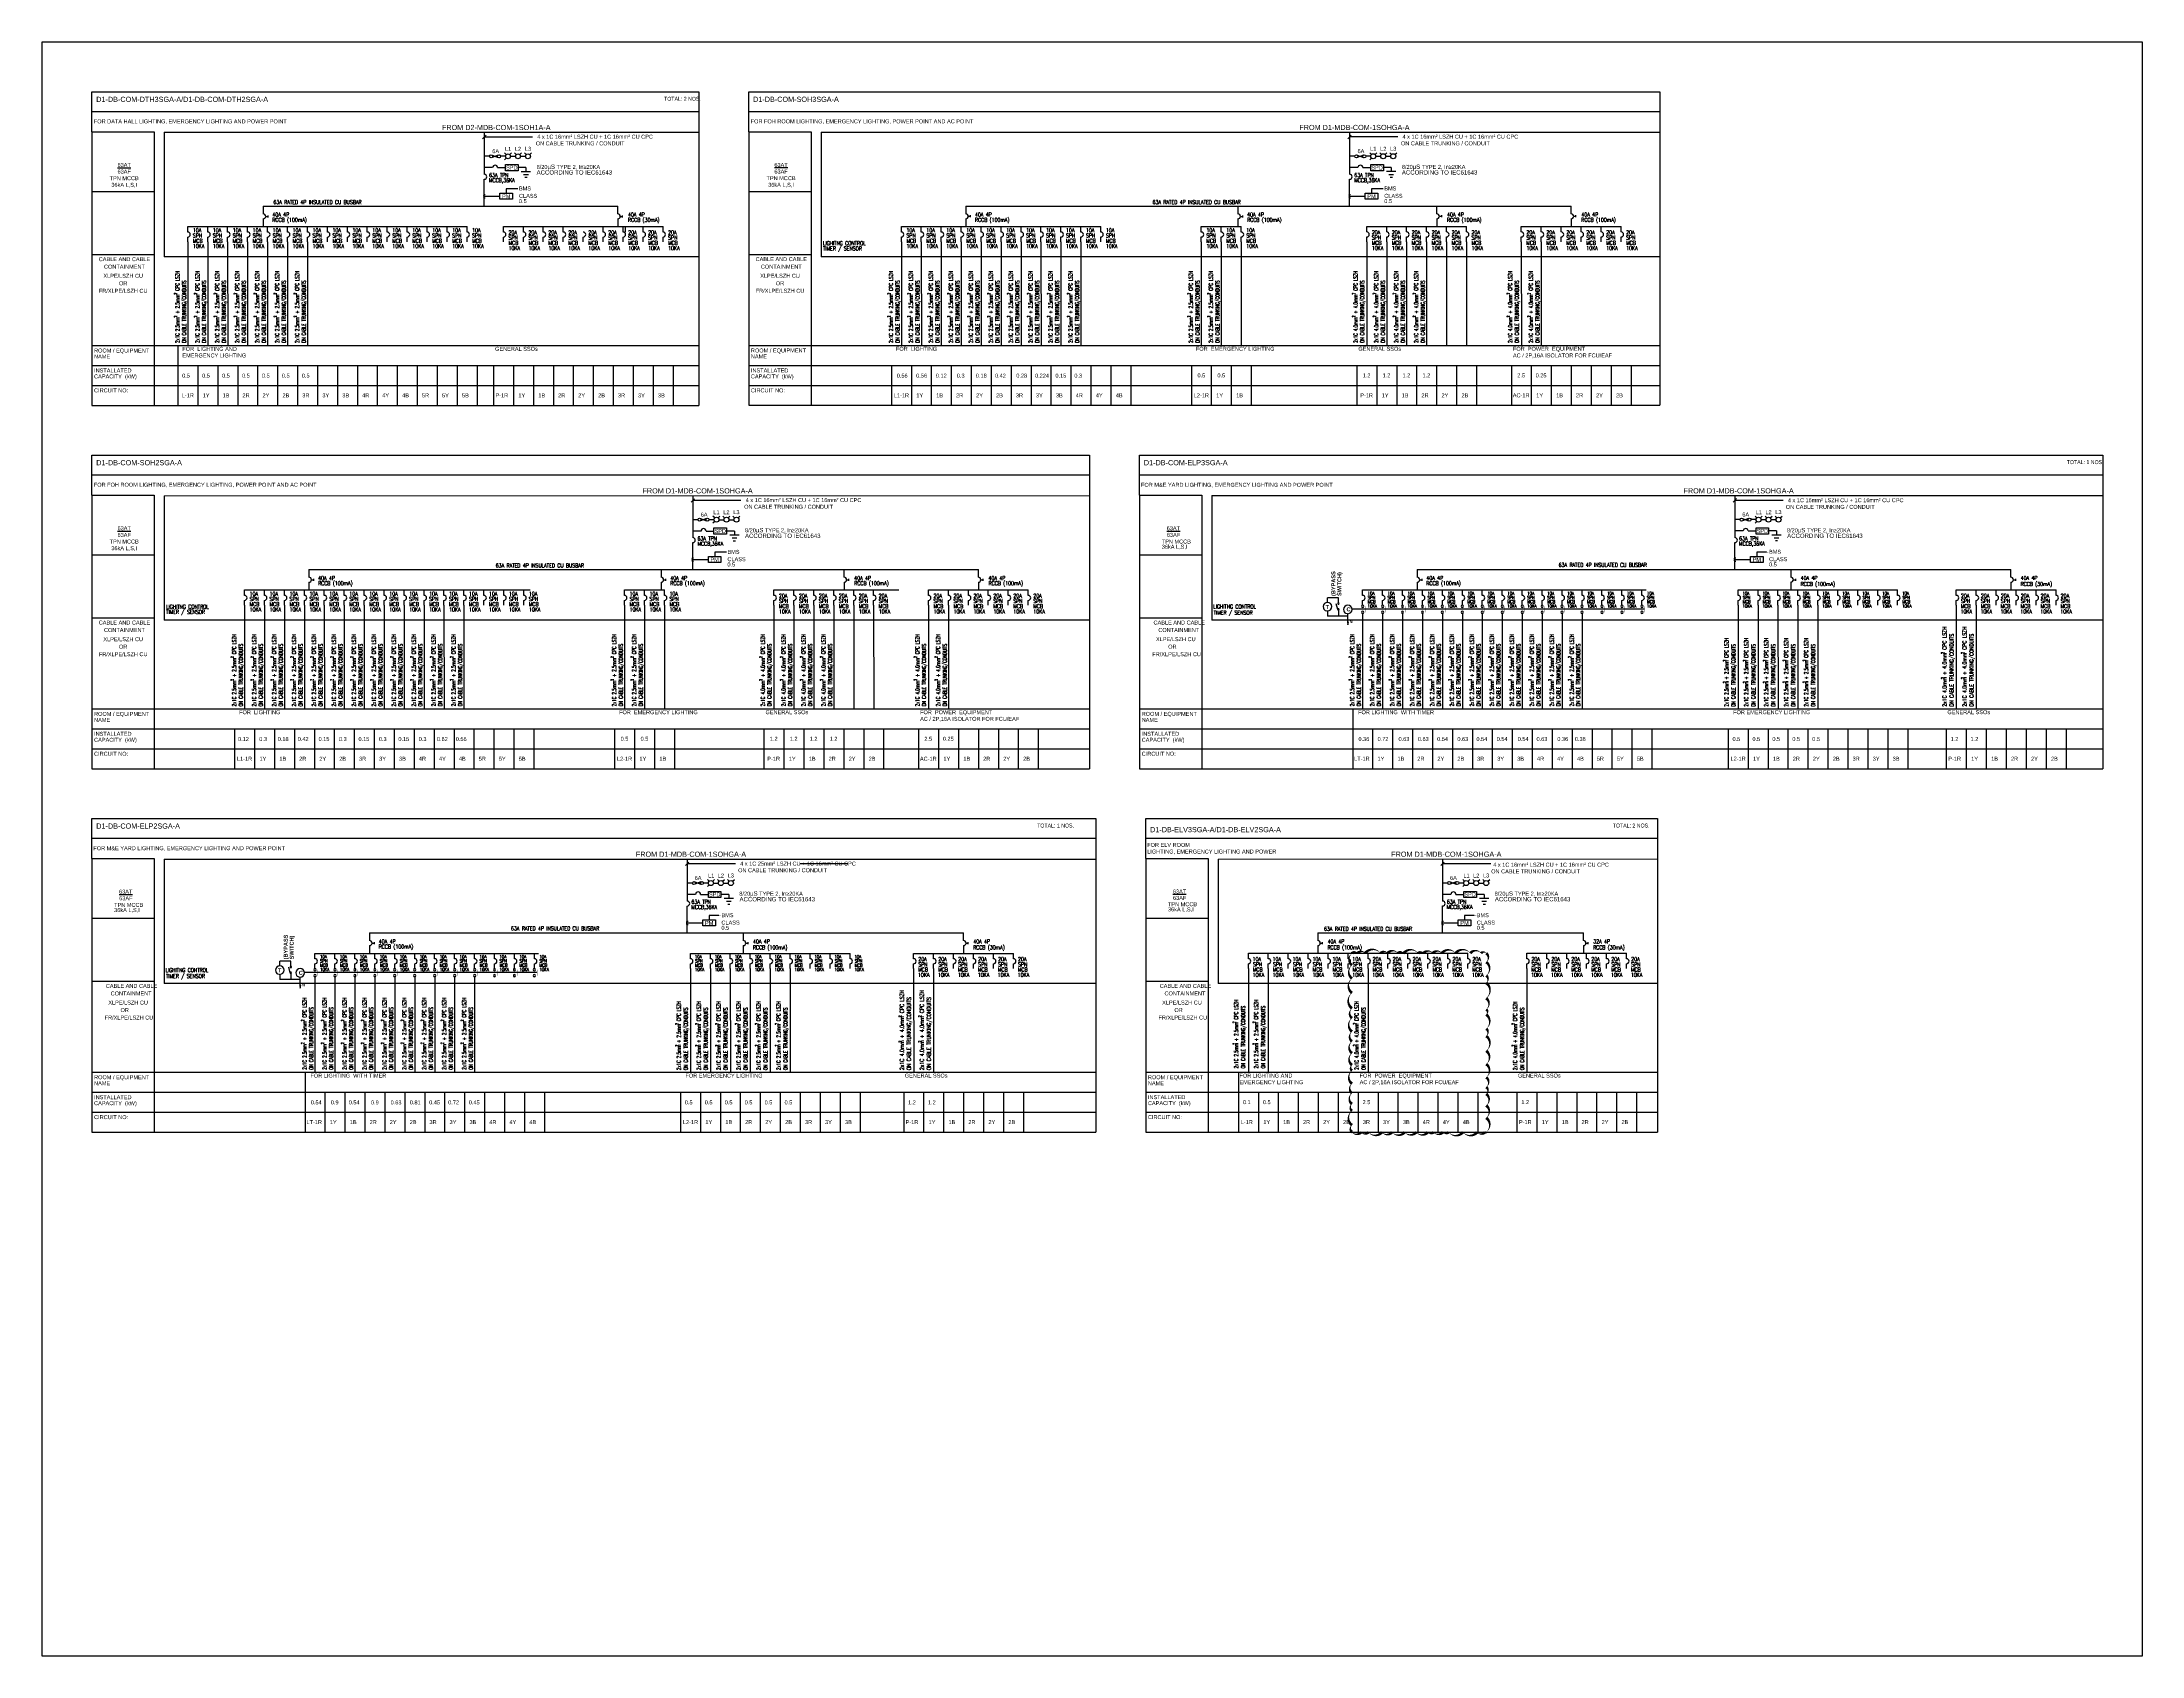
# Model space of a CAD drawing. Header units: inches. Extents: x 155818 to 1515405, y 4999 to 215277.
# Drawn here: x 471643 to 576918, y 134327 to 215277 of the extents above; entities that cross this region are included whole.
import ezdxf
from ezdxf.enums import TextEntityAlignment as Align

# ---------------------------------------------------------------- set-up
doc = ezdxf.new("R2010")
doc.units = ezdxf.units.IN
doc.header["$MEASUREMENT"] = 0
doc.linetypes.add('( Hidden )', pattern=[0.375, 0.25, -0.125])
for name, color, linetype in [('-ME-E-Sch DB', 7, 'Continuous'), ('-ME-E-Sch DB_Tx', 7, 'Continuous'), ('E-_ELEC----_E-', 7, 'Continuous'), ('E_ELEC----_E-', 7, 'Continuous')]:
    doc.layers.add(name, color=color, linetype=linetype)
doc.layers.add('20260508 动力修改', color=6, linetype='Continuous', plot=False)
doc.styles.add('-ME-Romans', font='romans.shx', dxfattribs={"width": 0.7})
doc.styles.add('-ME_Romans', font='romans.shx', dxfattribs={"width": 0.8})
doc.styles.add('arial', font='arial.ttf')
doc.styles.add('MtXpl_Arial', font='arial.ttf')
doc.styles.get("Standard").update_dxf_attribs({"font": 'arial.ttf'})
doc.dimstyles.get("Standard").update_dxf_attribs({"dimtxt": 0.18, "dimasz": 0.18, "dimexe": 0.18, "dimexo": 0.0625, "dimgap": 0.09, "dimtad": 0, "dimtih": 1, "dimtoh": 1, "dimdec": 4, "dimzin": 0, "dimdsep": 46, "dimtxsty": 'Standard', "dimcen": 0.09, "dimadec": 0, "dimazin": 0, "dimtfac": 1, "dimtdec": 4, "dimtofl": 0, "dimtmove": 0, "dimatfit": 3, "dimfxl": 1, "dimtolj": 1, "dimtzin": 0, "dimarcsym": 0})

# ---------------------------------------------------------------- blocks, each defined once
blk = doc.blocks.new('COIL_1')
at = {"ltscale": 0.5}
for p, q in [((0, 2.5), (1.2, 2.5)), ((0, -2.5), (1.2, -2.5))]:
    blk.add_line(p, q, dxfattribs=at)
for centre in [(0, 1.3), (0, -1.3)]:
    blk.add_arc(centre, 1.26, 90, 270, dxfattribs=at)
blk = doc.blocks.new('ELEC0302')
at = {"layer": 'E_ELEC----_E-'}
blk.add_arc((0, 0), 250, 270, 90, dxfattribs=at)
blk = doc.blocks.new('ELEC0327')
for p, q in [((151, 57), (-151, -57)), ((-151, 57), (151, -57))]:
    blk.add_line(p, q)
for centre in [(-200, 0), (200, 0)]:
    blk.add_circle(centre, 75)
blk = doc.blocks.new('ELEC0303')
at = {"layer": 'E_ELEC----_E-'}
for p, q in [((250, 0), (450, 0)), ((450, 100), (450, -100))]:
    blk.add_line(p, q, dxfattribs=at)
blk.add_arc((0, 0), 250, 270, 90, dxfattribs=at)
blk = doc.blocks.new('ELEC0331')
at = {"layer": 'E-_ELEC----_E-', "const_width": 20}
blk.add_lwpolyline([(0, -200), (0, 200)], dxfattribs=at)
at = {"layer": 'E-_ELEC----_E-'}
for centre in [(175, 200), (175, -200)]:
    blk.add_circle(centre, 75, dxfattribs=at)

msp = doc.modelspace()

# ---------------------------------------------------------------- hatches: boundary and pattern name
at = {"layer": '-ME-E-Sch DB'}
h = msp.add_hatch(color=5, dxfattribs=at)
h.dxf.hatch_style = 2
h.paths.add_polyline_path([(537087, 186186), (537110, 186050), (537132, 186186)])
h = msp.add_hatch(color=5, dxfattribs=at)
h.dxf.hatch_style = 2
h.paths.add_polyline_path([(484567, 167960), (484590, 167824), (484613, 167960)])

# ---------------------------------------------------------------- linework, layer by layer
at = {"layer": '-ME-E-Sch DB', "color": 5}
for p, q in [((474143, 210777), (477267, 210777)), ((474143, 210777), (474143, 197053)), ((477267, 210777), (477268, 197053)), ((477767, 210746), (504571, 210749)), ((477767, 210746), (477767, 204499)), ((493730, 210424), (493903, 210597)), ((493817, 210747), (493817, 208642)), ((507071, 210779), (510195, 210779)), ((507071, 210779), (507071, 197055)), ((510195, 210779), (510196, 197055)), ((510695, 210748), (552745, 210750)), ((510695, 210748), (510695, 204501)), ((537107, 210425), (537280, 210598)), ((537194, 210748), (537194, 208643)), ((496229, 210511), (493817, 210511)), ((539606, 210512), (537194, 210512)), ((494484, 208974), (494880, 208974)), ((495905, 208974), (495509, 208974)), ((495670, 208789), (496140, 208789)), ((495789, 208631), (496025, 208631)), ((495848, 208491), (495961, 208491)), ((495905, 208974), (495905, 208789)), ((537861, 208975), (538257, 208975)), ((539282, 208975), (538886, 208975)), ((539047, 208790), (539517, 208790)), ((539166, 208632), (539402, 208632)), ((539225, 208492), (539338, 208492)), ((539282, 208975), (539282, 208790)), ((474143, 207777), (477267, 207777)), ((493817, 207046), (493817, 208392)), ((507071, 207779), (510195, 207779)), ((537194, 207047), (537194, 208393)), ((482731, 207046), (500508, 207047)), ((482731, 207046), (482731, 206656)), ((500508, 206656), (500508, 207046)), ((517952, 207047), (548302, 207049)), ((517952, 207047), (517952, 206658)), ((531595, 207047), (531595, 206657)), ((541570, 206658), (541570, 207048)), ((548302, 206658), (548302, 207049)), ((478950, 206017), (492950, 206017)), ((478950, 205255), (478950, 205496)), ((479950, 205255), (479950, 205496)), ((480950, 205255), (480950, 205496)), ((481950, 205255), (481950, 205496)), ((482950, 205255), (482950, 205496)), ((483950, 205255), (483950, 205496)), ((484950, 205255), (484950, 205496)), ((485950, 205255), (485950, 205496)), ((486950, 205255), (486950, 205496)), ((487950, 205255), (487950, 205496)), ((488950, 205255), (488950, 205496)), ((489950, 205255), (489950, 205496)), ((490950, 205255), (490950, 205496)), ((491950, 205255), (491950, 205496)), ((492950, 205255), (492950, 205496)), ((494775, 205746), (494775, 206017)), ((494775, 206017), (502775, 206017)), ((494775, 205255), (494775, 205496)), ((495775, 205255), (495775, 205496)), ((496775, 205255), (496775, 205496)), ((497775, 205255), (497775, 205496)), ((498775, 205255), (498775, 205496)), ((499775, 205255), (499775, 205496)), ((500775, 205255), (500775, 205496)), ((501775, 205255), (501775, 205496)), ((502775, 205255), (502775, 205496)), ((514723, 206018), (524723, 206018)), ((514723, 205256), (514723, 205497)), ((515723, 205256), (515723, 205497)), ((516723, 205256), (516723, 205497)), ((517723, 205256), (517723, 205497)), ((518723, 205256), (518723, 205497)), ((519723, 205256), (519723, 205497)), ((520723, 205256), (520723, 205497)), ((521723, 205256), (521723, 205497)), ((522723, 205256), (522723, 205497)), ((523723, 205256), (523723, 205497)), ((524723, 205256), (524723, 205497)), ((529759, 206018), (531759, 206018)), ((529759, 205256), (529759, 205497)), ((530759, 205256), (530759, 205497)), ((531759, 205256), (531759, 205497)), ((538053, 205748), (538053, 206019)), ((538053, 206019), (543053, 206019)), ((538053, 205257), (538053, 205498)), ((539053, 205256), (539053, 205498)), ((540053, 205257), (540053, 205498)), ((541053, 205257), (541053, 205498)), ((542053, 205256), (542053, 205498)), ((543053, 205257), (543053, 205498)), ((545802, 205748), (545802, 206019)), ((545802, 206019), (550802, 206019)), ((545802, 205257), (545802, 205498)), ((546802, 205256), (546802, 205498)), ((547802, 205257), (547802, 205498)), ((548802, 205257), (548802, 205498)), ((549802, 205256), (549802, 205498)), ((550802, 205257), (550802, 205498)), ((474153, 204615), (477273, 204615)), ((504571, 204499), (477767, 204499)), ((478950, 205255), (478952, 200054)), ((479950, 205255), (479952, 200054)), ((480950, 205255), (480952, 200054)), ((481950, 205255), (481952, 200054)), ((482950, 205255), (482952, 200054)), ((483950, 205255), (483952, 200054)), ((484950, 205255), (484952, 200054)), ((507081, 204617), (510201, 204617)), ((552745, 204501), (510695, 204501)), ((514723, 205256), (514725, 200055)), ((515723, 205256), (515725, 200055)), ((516723, 205256), (516725, 200055)), ((517723, 205256), (517725, 200055)), ((518723, 205256), (518725, 200055)), ((519723, 205256), (519725, 200055)), ((520723, 205256), (520725, 200055)), ((521723, 205256), (521725, 200055)), ((522723, 205256), (522725, 200055)), ((523723, 205256), (523725, 200055)), ((529759, 205256), (529761, 200055)), ((530759, 205256), (530761, 200055)), ((531759, 205256), (531761, 200055)), ((538053, 205257), (538055, 200056)), ((539053, 205256), (539055, 200056)), ((540053, 205257), (540055, 200056)), ((541053, 205257), (541055, 200056)), ((542053, 205256), (542055, 200056)), ((543053, 205256), (543055, 200056)), ((545802, 205257), (545804, 200056)), ((546802, 205256), (546804, 200056)), ((474153, 200053), (504571, 200054)), ((478452, 200054), (478452, 197053)), ((507081, 200055), (552745, 200056)), ((474153, 199053), (504571, 199053)), ((479452, 199053), (479452, 197053)), ((480452, 199053), (480452, 197053)), ((481452, 199053), (481452, 197053)), ((482452, 199053), (482452, 197053)), ((483452, 199053), (483452, 197053)), ((484452, 199053), (484452, 197053)), ((485452, 199053), (485452, 197053)), ((486452, 199053), (486452, 197053)), ((487452, 199053), (487452, 197053)), ((488452, 199053), (488452, 197053)), ((489452, 199053), (489452, 197053)), ((490452, 199053), (490452, 197053)), ((491452, 199053), (491452, 197053)), ((492452, 199053), (492452, 197053)), ((493452, 199053), (493452, 197053)), ((494277, 199053), (494277, 197053)), ((495277, 199053), (495277, 197053)), ((496277, 199053), (496277, 197053)), ((497277, 199053), (497277, 197053)), ((498277, 199053), (498277, 197053)), ((499277, 199053), (499277, 197053)), ((500277, 199053), (500277, 197053)), ((501277, 199053), (501277, 197053)), ((502277, 199053), (502277, 197053)), ((503277, 199053), (503277, 197053)), ((507081, 199055), (552745, 199055)), ((514225, 199054), (514225, 197054)), ((515225, 199054), (515225, 197054)), ((516225, 199054), (516225, 197054)), ((517225, 199054), (517225, 197054)), ((518225, 199054), (518225, 197054)), ((519225, 199055), (519225, 197054)), ((520225, 199055), (520225, 197054)), ((521225, 199055), (521225, 197054)), ((522225, 199055), (522225, 197054)), ((523225, 199055), (523225, 197054)), ((524225, 199055), (524225, 197054)), ((525225, 199055), (525225, 197054)), ((526225, 199055), (526225, 197054)), ((529261, 199054), (529261, 197054)), ((530261, 199054), (530261, 197054)), ((531261, 199054), (531261, 197054)), ((532261, 199054), (532261, 197054)), ((537555, 199055), (537555, 197055)), ((538555, 199055), (538555, 197055)), ((539555, 199055), (539555, 197055)), ((540555, 199055), (540555, 197055)), ((541555, 199055), (541555, 197055)), ((542555, 199055), (542555, 197055)), ((543555, 199055), (543555, 197055)), ((545304, 199055), (545304, 197055)), ((546304, 199055), (546304, 197055)), ((547304, 199055), (547304, 197055)), ((548304, 199055), (548304, 197055)), ((549304, 199055), (549304, 197055)), ((550304, 199055), (550304, 197055)), ((551304, 199055), (551304, 197055)), ((474153, 198053), (504571, 198053)), ((507081, 198055), (552745, 198055)), ((474143, 197053), (504571, 197053)), ((507071, 197055), (552745, 197055)), ((526663, 194555), (574955, 194556)), ((526663, 192555), (526663, 194555)), ((574955, 194556), (574954, 178830)), ((574955, 193556), (526663, 193555)), ((474143, 192553), (477267, 192553)), ((474143, 192553), (474143, 178829)), ((477267, 192553), (477268, 178829)), ((477767, 192522), (524163, 192524)), ((477767, 192522), (477767, 186275)), ((504179, 192199), (504352, 192372)), ((504266, 192522), (504266, 190417)), ((506678, 192286), (504266, 192286)), ((526663, 192555), (529787, 192555)), ((526663, 192555), (526663, 178830)), ((529787, 192555), (529787, 178830)), ((530287, 192524), (574955, 192526)), ((530287, 192524), (530287, 186277)), ((556422, 192201), (556595, 192375)), ((556509, 192524), (556509, 190419)), ((558921, 192288), (556509, 192288)), ((504933, 190749), (505329, 190749)), ((506354, 190749), (505958, 190749)), ((506119, 190565), (506589, 190565)), ((506354, 190749), (506354, 190565)), ((556759, 191320), (556509, 191320)), ((556926, 190752), (556509, 190752)), ((557176, 190752), (557572, 190752)), ((557572, 191320), (557322, 191320)), ((557572, 190904), (558201, 190904)), ((557572, 190599), (557572, 190904)), ((558201, 190599), (557572, 190599)), ((558201, 190904), (558201, 190599)), ((558597, 190752), (558201, 190752)), ((558362, 190567), (558832, 190567)), ((558597, 190752), (558597, 190567)), ((474143, 189553), (477267, 189553)), ((504266, 188821), (504266, 190167)), ((506238, 190406), (506474, 190406)), ((506297, 190266), (506410, 190266)), ((526663, 189555), (529787, 189555)), ((556509, 188823), (556509, 190169)), ((558481, 190409), (558717, 190409)), ((558540, 190268), (558653, 190268)), ((485024, 188822), (518583, 188822)), ((485024, 188822), (485024, 188432)), ((502678, 188822), (502678, 188433)), ((511850, 188432), (511850, 188822)), ((518583, 188432), (518583, 188822)), ((540582, 188823), (570345, 188824)), ((540582, 188823), (540582, 188433)), ((556509, 189319), (557293, 189319)), ((557293, 189472), (557923, 189472)), ((557293, 189167), (557293, 189472)), ((557923, 189167), (557293, 189167)), ((557923, 189472), (557923, 189167)), ((559316, 188823), (559316, 188434)), ((570345, 188433), (570345, 188823)), ((481795, 187793), (496110, 187793)), ((500843, 187794), (502843, 187794)), ((508334, 187522), (508334, 187793)), ((508334, 187793), (514596, 187793)), ((516083, 187522), (516083, 187793)), ((516083, 187793), (521083, 187793)), ((536636, 187396), (536089, 187396)), ((536636, 187152), (536636, 187396)), ((537846, 187795), (552054, 187795)), ((556669, 187795), (564669, 187795)), ((556669, 187523), (556669, 187795)), ((557669, 187523), (557669, 187795)), ((558669, 187523), (558669, 187795)), ((559316, 188184), (559317, 187795)), ((559669, 187523), (559669, 187795)), ((560669, 187523), (560669, 187795)), ((561669, 187523), (561669, 187795)), ((562669, 187523), (562669, 187795)), ((563669, 187523), (563669, 187795)), ((564669, 187523), (564669, 187795)), ((567607, 187523), (567607, 187794)), ((567607, 187794), (572607, 187794)), ((568607, 187523), (568607, 187794)), ((569607, 187523), (569607, 187794)), ((570345, 188183), (570345, 187794)), ((570607, 187523), (570607, 187794)), ((571607, 187523), (571607, 187794)), ((572607, 187523), (572607, 187794)), ((474153, 186391), (477273, 186391)), ((481795, 187030), (481795, 187271)), ((481795, 187030), (481797, 181829)), ((482795, 187030), (482795, 187271)), ((482795, 187030), (482797, 181829)), ((483795, 187030), (483795, 187271)), ((483795, 187030), (483797, 181829)), ((484795, 187030), (484795, 187271)), ((484795, 187030), (484797, 181829)), ((485795, 187030), (485795, 187271)), ((485795, 187030), (485797, 181829)), ((486795, 187030), (486795, 187271)), ((486795, 187030), (486797, 181829)), ((487795, 187030), (487795, 187271)), ((487795, 187030), (487797, 181829)), ((488795, 187030), (488795, 187271)), ((488795, 187030), (488797, 181829)), ((489795, 187030), (489795, 187271)), ((489795, 187030), (489797, 181829)), ((490795, 187030), (490795, 187271)), ((490795, 187030), (490797, 181829)), ((491795, 187030), (491795, 187271)), ((491795, 187030), (491797, 181830)), ((492795, 187030), (492795, 187271)), ((492795, 187031), (492797, 181830)), ((493795, 187030), (493795, 187271)), ((494795, 187030), (494795, 187271)), ((495795, 187030), (495795, 187271)), ((500843, 187031), (500843, 187272)), ((500843, 187031), (500845, 181831)), ((501843, 187031), (501843, 187272)), ((501843, 187031), (501845, 181831)), ((502843, 187031), (502843, 187272)), ((502843, 187031), (502845, 181831)), ((508334, 187031), (508334, 187272)), ((508334, 187031), (508336, 181830)), ((509334, 187031), (509334, 187272)), ((509334, 187031), (509336, 181830)), ((510334, 187031), (510334, 187272)), ((510334, 187031), (510336, 181830)), ((511334, 187031), (511334, 187272)), ((511334, 187031), (511336, 181830)), ((512334, 187031), (512334, 187272)), ((512334, 187031), (512336, 181830)), ((513334, 187031), (513334, 187272)), ((513334, 187031), (513336, 181830)), ((516083, 187031), (516083, 187272)), ((516083, 187031), (516085, 181830)), ((517083, 187030), (517083, 187272)), ((517083, 187030), (517085, 181830)), ((518083, 187031), (518083, 187272)), ((519083, 187031), (519083, 187272)), ((520083, 187030), (520083, 187272)), ((521083, 187031), (521083, 187272)), ((526673, 186393), (529793, 186393)), ((537846, 187032), (537846, 187273)), ((537848, 186620), (537848, 181832)), ((538846, 187032), (538846, 187273)), ((538848, 186620), (538848, 181832)), ((539846, 187032), (539846, 187273)), ((539848, 186620), (539848, 181832)), ((540846, 187032), (540846, 187273)), ((540848, 186620), (540848, 181832)), ((541846, 187032), (541846, 187273)), ((541848, 186620), (541848, 181832)), ((542846, 187032), (542846, 187273)), ((542848, 186620), (542848, 181832)), ((543846, 187032), (543846, 187273)), ((543848, 186620), (543848, 181832)), ((544846, 187032), (544846, 187273)), ((544848, 186620), (544848, 181832)), ((545846, 187032), (545846, 187273)), ((545848, 186620), (545848, 181832)), ((546846, 187032), (546846, 187273)), ((546848, 186620), (546848, 181832)), ((547846, 187032), (547846, 187273)), ((547848, 186620), (547848, 181832)), ((548846, 187032), (548846, 187273)), ((548848, 186620), (548848, 181832)), ((549846, 187032), (549846, 187273)), ((550846, 187032), (550846, 187273)), ((551846, 187032), (551846, 187273)), ((556669, 187032), (556669, 187273)), ((556669, 187032), (556671, 181831)), ((557669, 187032), (557669, 187273)), ((557669, 187032), (557671, 181831)), ((558669, 187032), (558669, 187273)), ((558669, 187032), (558671, 181831)), ((559669, 187032), (559669, 187273)), ((559669, 187032), (559671, 181832)), ((560669, 187032), (560669, 187273)), ((560669, 187033), (560671, 181832)), ((561669, 187032), (561669, 187273)), ((562669, 187032), (562669, 187273)), ((563669, 187032), (563669, 187273)), ((564669, 187032), (564669, 187273)), ((567607, 187032), (567607, 187273)), ((567607, 187032), (567609, 181831)), ((568607, 187032), (568607, 187273)), ((568607, 187032), (568609, 181831)), ((569607, 187032), (569607, 187273)), ((570607, 187032), (570607, 187273)), ((571607, 187032), (571607, 187273)), ((572607, 187032), (572607, 187273)), ((524163, 186275), (477767, 186275)), ((574955, 186276), (530287, 186277)), ((474153, 181829), (524163, 181830)), ((526673, 181830), (574954, 181832)), ((537348, 181832), (537348, 178831)), ((474153, 180829), (524163, 180829)), ((481297, 180829), (481297, 178828)), ((482297, 180829), (482297, 178828)), ((483297, 180829), (483297, 178828)), ((484297, 180829), (484297, 178828)), ((485297, 180829), (485297, 178828)), ((486297, 180829), (486297, 178829)), ((487297, 180829), (487297, 178829)), ((488297, 180829), (488297, 178829)), ((489297, 180829), (489297, 178829)), ((490297, 180829), (490297, 178829)), ((491297, 180829), (491297, 178829)), ((492297, 180829), (492297, 178829)), ((493297, 180829), (493297, 178829)), ((494297, 180829), (494297, 178829)), ((495297, 180829), (495297, 178829)), ((496297, 180829), (496297, 178829)), ((500345, 180830), (500345, 178830)), ((501345, 180830), (501345, 178830)), ((502345, 180830), (502345, 178830)), ((503345, 180830), (503345, 178830)), ((507836, 180829), (507836, 178829)), ((508836, 180829), (508836, 178829)), ((509836, 180829), (509836, 178829)), ((510836, 180829), (510836, 178829)), ((511836, 180829), (511836, 178829)), ((512836, 180829), (512836, 178829)), ((513836, 180829), (513836, 178829)), ((515585, 180829), (515585, 178829)), ((516585, 180829), (516585, 178829)), ((517585, 180829), (517585, 178829)), ((518585, 180829), (518585, 178829)), ((519585, 180829), (519585, 178829)), ((520585, 180829), (520585, 178829)), ((521585, 180829), (521585, 178829)), ((526673, 180830), (574954, 180830)), ((538348, 180831), (538348, 178831)), ((539348, 180831), (539348, 178831)), ((540348, 180831), (540348, 178830)), ((541348, 180831), (541348, 178830)), ((542348, 180831), (542348, 178830)), ((543348, 180831), (543348, 178830)), ((544348, 180831), (544348, 178830)), ((545348, 180830), (545348, 178830)), ((546348, 180830), (546348, 178830)), ((547348, 180831), (547348, 178830)), ((548348, 180830), (548348, 178830)), ((549348, 180830), (549348, 178830)), ((550348, 180830), (550348, 178830)), ((551348, 180830), (551348, 178830)), ((552348, 180830), (552348, 178830)), ((556171, 180831), (556171, 178830)), ((557171, 180831), (557171, 178830)), ((558171, 180831), (558171, 178830)), ((559171, 180831), (559171, 178830)), ((560171, 180831), (560171, 178830)), ((561171, 180831), (561171, 178830)), ((562171, 180831), (562171, 178830)), ((563171, 180831), (563171, 178830)), ((564171, 180831), (564171, 178830)), ((565171, 180831), (565171, 178830)), ((567108, 180830), (567109, 178830)), ((568109, 180830), (568109, 178830)), ((569109, 180830), (569109, 178830)), ((570109, 180830), (570109, 178830)), ((571109, 180830), (571109, 178830)), ((572109, 180830), (572109, 178830)), ((573109, 180830), (573109, 178830)), ((474153, 179829), (524163, 179829)), ((526673, 179830), (574954, 179830)), ((474143, 178829), (524163, 178829)), ((526663, 178830), (574954, 178830)), ((474143, 176329), (524473, 176330)), ((474143, 174329), (474143, 176329)), ((524473, 176330), (524473, 160604)), ((526973, 176330), (552634, 176332)), ((526973, 174330), (526973, 176330)), ((552634, 176332), (552634, 160606)), ((524473, 175330), (474143, 175329)), ((552634, 175332), (526973, 175330)), ((474143, 174329), (477267, 174329)), ((474143, 174329), (474143, 160605)), ((477267, 174329), (477268, 160605)), ((477767, 174298), (524473, 174300)), ((477767, 174298), (477767, 168051)), ((503902, 173976), (504075, 174149)), ((503989, 174298), (503989, 172193)), ((506401, 174062), (503990, 174062)), ((512042, 174062), (509630, 174062)), ((526973, 174330), (530097, 174330)), ((526973, 174330), (526973, 160606)), ((530097, 174330), (530098, 160606)), ((530597, 174300), (552634, 174302)), ((530597, 174300), (530597, 168052)), ((541769, 173976), (541942, 174150)), ((541855, 174299), (541855, 172194)), ((544267, 174063), (541856, 174063)), ((504239, 173094), (503989, 173094)), ((505052, 173094), (504802, 173094)), ((505052, 172679), (505681, 172679)), ((505052, 172373), (505052, 172679)), ((505681, 172679), (505681, 172373)), ((542105, 173095), (541855, 173095)), ((542918, 173095), (542668, 173095)), ((542918, 172679), (543548, 172679)), ((542918, 172374), (542918, 172679)), ((543548, 172679), (543548, 172374)), ((504406, 172526), (503989, 172526)), ((503989, 170598), (503989, 171943)), ((504656, 172526), (505052, 172526)), ((505681, 172373), (505052, 172373)), ((506077, 172526), (505681, 172526)), ((505842, 172341), (506312, 172341)), ((505961, 172183), (506197, 172183)), ((506020, 172043), (506133, 172043)), ((506077, 172526), (506077, 172341)), ((542272, 172526), (541855, 172526)), ((541855, 170598), (541855, 171944)), ((542522, 172526), (542918, 172526)), ((543548, 172374), (542918, 172374)), ((543943, 172526), (543548, 172526)), ((543708, 172342), (544178, 172342)), ((543827, 172184), (544063, 172184)), ((543886, 172043), (544000, 172043)), ((543943, 172526), (543943, 172342)), ((474143, 171329), (477267, 171329)), ((488062, 170598), (517839, 170598)), ((488062, 170597), (488062, 170208)), ((503989, 171094), (504773, 171094)), ((504773, 171246), (505403, 171246)), ((504773, 170941), (504773, 171246)), ((505403, 170941), (504773, 170941)), ((505403, 171246), (505403, 170941)), ((506797, 170597), (506797, 170208)), ((517839, 170208), (517839, 170598)), ((526973, 171330), (530097, 171330)), ((535600, 170599), (535600, 170210)), ((535600, 170599), (548918, 170599)), ((541855, 171094), (542640, 171094)), ((542640, 171247), (543269, 171247)), ((542640, 170941), (542640, 171247)), ((543269, 170941), (542640, 170941)), ((543269, 171247), (543269, 170941)), ((548918, 170209), (548918, 170599)), ((485326, 169569), (496535, 169569)), ((504149, 169569), (512149, 169569)), ((504149, 169297), (504149, 169569)), ((505149, 169297), (505149, 169569)), ((506149, 169297), (506149, 169569)), ((506797, 169958), (506797, 169569)), ((507149, 169297), (507149, 169569)), ((508149, 169297), (508149, 169569)), ((509149, 169297), (509149, 169569)), ((510149, 169297), (510149, 169569)), ((511149, 169297), (511149, 169569)), ((512149, 169297), (512149, 169569)), ((515339, 169297), (515339, 169569)), ((515339, 169569), (520339, 169569)), ((516339, 169297), (516339, 169569)), ((517339, 169297), (517339, 169569)), ((517839, 169958), (517839, 169569)), ((518339, 169297), (518339, 169569)), ((519339, 169297), (519339, 169569)), ((520339, 169297), (520339, 169569)), ((532118, 169571), (543118, 169571)), ((532118, 169299), (532118, 169571)), ((533118, 169299), (533118, 169571)), ((534118, 169299), (534118, 169571)), ((535118, 169299), (535118, 169571)), ((535600, 169960), (535600, 169571)), ((536118, 169299), (536118, 169571)), ((537118, 169299), (537118, 169571)), ((538118, 169299), (538118, 169571)), ((539118, 169299), (539118, 169571)), ((540118, 169299), (540118, 169571)), ((541118, 169299), (541118, 169571)), ((542118, 169299), (542118, 169571)), ((543118, 169299), (543118, 169571)), ((546077, 169298), (546077, 169570)), ((546077, 169570), (551077, 169570)), ((547077, 169298), (547077, 169570)), ((548077, 169298), (548077, 169570)), ((548918, 169959), (548918, 169570)), ((549077, 169298), (549077, 169570)), ((550077, 169298), (550077, 169570)), ((551077, 169298), (551077, 169570)), ((484116, 169170), (483569, 169170)), ((484116, 168926), (484116, 169170)), ((485326, 168807), (485326, 169048)), ((486326, 168807), (486326, 169048)), ((487326, 168807), (487326, 169048)), ((488326, 168807), (488326, 169048)), ((489326, 168807), (489326, 169048)), ((490326, 168807), (490326, 169048)), ((491326, 168807), (491326, 169048)), ((492326, 168807), (492326, 169048)), ((493326, 168807), (493326, 169048)), ((494326, 168807), (494326, 169048)), ((495326, 168807), (495326, 169048)), ((496326, 168807), (496326, 169048)), ((504149, 168806), (504149, 169047)), ((504149, 168806), (504151, 163605)), ((505149, 168806), (505149, 169047)), ((505149, 168806), (505151, 163605)), ((506149, 168806), (506149, 169047)), ((506149, 168806), (506151, 163605)), ((507149, 168806), (507149, 169047)), ((507149, 168806), (507151, 163606)), ((508149, 168806), (508149, 169047)), ((508149, 168807), (508151, 163606)), ((509149, 168806), (509149, 169047)), ((509149, 168806), (509151, 163606)), ((510149, 168806), (510149, 169047)), ((511149, 168806), (511149, 169047)), ((512149, 168806), (512149, 169047)), ((515339, 168806), (515339, 169047)), ((515339, 168806), (515341, 163605)), ((516339, 168806), (516339, 169047)), ((516339, 168806), (516341, 163605)), ((517339, 168806), (517339, 169047)), ((518339, 168806), (518339, 169047)), ((519339, 168806), (519339, 169047)), ((520339, 168806), (520339, 169047)), ((532118, 168808), (532118, 169049)), ((532118, 168808), (532120, 163607)), ((533118, 168808), (533118, 169049)), ((533118, 168808), (533120, 163607)), ((534118, 168808), (534118, 169049)), ((535118, 168808), (535118, 169049)), ((536118, 168808), (536118, 169049)), ((537118, 168808), (537118, 169049)), ((538118, 168808), (538118, 169049)), ((538118, 168808), (538120, 163607)), ((539118, 168808), (539118, 169049)), ((540118, 168808), (540118, 169049)), ((541118, 168808), (541118, 169049)), ((542118, 168808), (542118, 169049)), ((543118, 168808), (543118, 169049)), ((546077, 168807), (546077, 169048)), ((546077, 168807), (546079, 163607)), ((547077, 168807), (547077, 169048)), ((548077, 168807), (548077, 169048)), ((549077, 168807), (549077, 169048)), ((550077, 168807), (550077, 169048)), ((551077, 168807), (551077, 169048)), ((474153, 168167), (477273, 168167)), ((524473, 168050), (477767, 168051)), ((485328, 168394), (485328, 163606)), ((486328, 168394), (486328, 163606)), ((487328, 168394), (487328, 163606)), ((488328, 168394), (488328, 163606)), ((489328, 168394), (489328, 163606)), ((490328, 168394), (490328, 163606)), ((491328, 168394), (491328, 163606)), ((492328, 168394), (492328, 163606)), ((493328, 168394), (493328, 163606)), ((526983, 168169), (530103, 168169)), ((552634, 168052), (530597, 168052)), ((474153, 163605), (524473, 163606)), ((484828, 163606), (484828, 160605)), ((526983, 163606), (552634, 163607)), ((531620, 163607), (531620, 160606)), ((474153, 162605), (524473, 162605)), ((485828, 162605), (485828, 160605)), ((486828, 162605), (486828, 160605)), ((487828, 162605), (487828, 160605)), ((488828, 162605), (488828, 160605)), ((489828, 162605), (489828, 160605)), ((490828, 162605), (490828, 160605)), ((491828, 162605), (491828, 160605)), ((492828, 162605), (492828, 160605)), ((493828, 162605), (493828, 160605)), ((494828, 162605), (494828, 160605)), ((495828, 162605), (495828, 160604)), ((496828, 162605), (496828, 160604)), ((503651, 162605), (503651, 160605)), ((504651, 162605), (504651, 160605)), ((505651, 162605), (505651, 160605)), ((506651, 162605), (506651, 160605)), ((507651, 162605), (507651, 160605)), ((508651, 162605), (508651, 160605)), ((509651, 162605), (509651, 160605)), ((510651, 162605), (510651, 160605)), ((511651, 162605), (511651, 160605)), ((512651, 162605), (512651, 160605)), ((514841, 162604), (514841, 160604)), ((515841, 162604), (515841, 160604)), ((516841, 162604), (516841, 160604)), ((517841, 162604), (517841, 160604)), ((518841, 162604), (518841, 160604)), ((519841, 162604), (519841, 160604)), ((520841, 162604), (520841, 160604)), ((526983, 162606), (552634, 162606)), ((532620, 162606), (532620, 160606)), ((533620, 162606), (533620, 160606)), ((534620, 162606), (534620, 160606)), ((535620, 162606), (535620, 160606)), ((536620, 162606), (536620, 160606)), ((537620, 162606), (537620, 160606)), ((538620, 162606), (538620, 160606)), ((539620, 162606), (539620, 160606)), ((540620, 162606), (540620, 160606)), ((541620, 162606), (541620, 160606)), ((542620, 162606), (542620, 160606)), ((543620, 162606), (543620, 160606)), ((545579, 162605), (545579, 160605)), ((546579, 162605), (546579, 160605)), ((547579, 162605), (547579, 160605)), ((548579, 162605), (548579, 160605)), ((549579, 162605), (549579, 160605)), ((550579, 162605), (550579, 160605)), ((551579, 162605), (551579, 160605)), ((474153, 161605), (524473, 161605)), ((526983, 161606), (552634, 161606)), ((474143, 160605), (524473, 160605)), ((526973, 160606), (552634, 160606))]:
    msp.add_line(p, q, dxfattribs=at)
at = {"layer": '-ME-E-Sch DB', "color": 5, "linetype": '( Hidden )'}
for p, q in [((551979, 186826), (537325, 186827)), ((496459, 168601), (484805, 168601))]:
    msp.add_line(p, q, dxfattribs=at)
at = {"layer": '-ME-E-Sch DB', "color": 5}
for points in [[(474143, 210777), (474143, 212777), (504571, 212779), (504571, 197053)], [(507071, 210779), (507071, 212779), (552745, 212780), (552745, 197054)], [(504571, 211779), (474143, 211777)], [(552745, 211780), (507071, 211779)], [(494067, 209543), (493817, 209543)], [(494880, 209543), (494630, 209543)], [(537444, 209544), (537194, 209544)], [(538257, 209544), (538007, 209544)], [(494234, 208974), (493817, 208974)], [(537611, 208975), (537194, 208975)], [(493817, 207542), (494601, 207542)], [(537194, 207543), (537978, 207543)], [(482731, 206406), (482731, 206017)], [(500508, 206406), (500508, 206017)], [(517952, 206408), (517952, 206019)], [(531595, 206407), (531595, 206018)], [(541570, 206408), (541570, 206019)], [(548302, 206408), (548302, 206019)], [(478950, 205746), (478950, 206017)], [(479950, 205746), (479950, 206017)], [(480950, 205746), (480950, 206017)], [(481950, 205746), (481950, 206017)], [(482950, 205746), (482950, 206017)], [(483950, 205746), (483950, 206017)], [(484950, 205746), (484950, 206017)], [(485950, 205746), (485950, 206017)], [(486950, 205746), (486950, 206017)], [(487950, 205746), (487950, 206017)], [(488950, 205746), (488950, 206017)], [(489950, 205746), (489950, 206017)], [(490950, 205746), (490950, 206017)], [(491950, 205746), (491950, 206017)], [(492950, 205746), (492950, 206017)], [(495775, 205746), (495775, 206017)], [(496775, 205746), (496775, 206017)], [(497775, 205746), (497775, 206017)], [(499775, 205746), (499775, 206017)], [(500775, 205746), (500775, 206017)], [(500889, 205746), (500889, 206017)], [(501775, 205746), (501775, 206017)], [(502775, 205746), (502775, 206017)], [(514723, 205747), (514723, 206018)], [(515723, 205747), (515723, 206018)], [(516723, 205747), (516723, 206018)], [(517723, 205747), (517723, 206018)], [(518723, 205747), (518723, 206018)], [(519723, 205747), (519723, 206018)], [(520723, 205747), (520723, 206018)], [(521723, 205747), (521723, 206019)], [(522723, 205747), (522723, 206018)], [(523723, 205747), (523723, 206018)], [(524723, 205747), (524723, 206018)], [(529759, 205747), (529759, 206018)], [(530759, 205747), (530759, 206018)], [(531759, 205747), (531759, 206018)], [(539053, 205748), (539053, 206019)], [(540053, 205748), (540053, 206019)], [(541053, 205748), (541053, 206019)], [(542053, 205748), (542053, 206019)], [(543053, 205748), (543053, 206019)], [(546802, 205748), (546802, 206019)], [(547802, 205748), (547802, 206019)], [(548802, 205748), (548802, 206019)], [(549802, 205748), (549802, 206019)], [(550802, 205748), (550802, 206019)], [(474143, 192553), (474143, 194553), (524163, 194555), (524163, 178829)], [(524163, 193554), (474143, 193553)], [(504516, 191318), (504266, 191318)], [(504683, 190749), (504266, 190749)], [(505329, 191318), (505079, 191318)], [(558096, 189692), (557611, 189692), (557611, 189472)], [(504266, 189317), (505050, 189317)], [(481795, 187521), (481795, 187793)], [(482795, 187521), (482795, 187793)], [(483795, 187521), (483795, 187793)], [(484795, 187521), (484795, 187793)], [(485024, 188182), (485024, 187793)], [(485795, 187521), (485795, 187793)], [(486795, 187521), (486795, 187793)], [(487795, 187521), (487795, 187793)], [(488795, 187521), (488795, 187793)], [(489795, 187521), (489795, 187793)], [(490795, 187521), (490795, 187793)], [(491795, 187521), (491795, 187793)], [(492795, 187521), (492795, 187793)], [(493795, 187521), (493795, 187793)], [(494795, 187521), (494795, 187793)], [(495795, 187521), (495795, 187793)], [(500843, 187522), (500843, 187794)], [(501843, 187522), (501843, 187794)], [(502678, 188183), (502678, 187794)], [(502843, 187522), (502843, 187794)], [(509334, 187522), (509334, 187793)], [(510334, 187522), (510334, 187793)], [(511334, 187522), (511334, 187793)], [(511850, 188182), (511850, 187793)], [(512334, 187522), (512334, 187793)], [(513334, 187522), (513334, 187793)], [(517083, 187522), (517083, 187793)], [(518083, 187522), (518083, 187793)], [(518583, 188182), (518583, 187793)], [(519083, 187522), (519083, 187793)], [(520083, 187522), (520083, 187793)], [(521083, 187522), (521083, 187793)], [(536089, 187173), (536089, 187396)], [(537846, 187523), (537846, 187795)], [(538846, 187523), (538846, 187795)], [(539846, 187523), (539846, 187795)], [(540582, 188183), (540582, 187795)], [(540846, 187523), (540846, 187795)], [(541846, 187523), (541846, 187795)], [(542846, 187523), (542846, 187795)], [(543846, 187523), (543846, 187795)], [(544846, 187523), (544846, 187795)], [(545846, 187523), (545846, 187795)], [(546846, 187523), (546846, 187795)], [(547846, 187523), (547846, 187795)], [(548846, 187523), (548846, 187795)], [(549846, 187523), (549846, 187795)], [(550846, 187523), (550846, 187795)], [(551846, 187523), (551846, 187795)], [(536089, 186742), (536089, 186475)], [(537110, 186475), (536089, 186475)], [(536602, 186821), (536529, 187105)], [(536636, 186782), (536636, 186475)], [(537110, 186186), (537110, 186605)], [(537087, 186186), (537110, 186050), (537132, 186186), (537087, 186186)], [(505576, 171466), (505091, 171466), (505091, 171246)], [(543442, 171467), (542957, 171467), (542957, 171247)], [(485326, 169298), (485326, 169569)], [(486326, 169298), (486326, 169569)], [(487326, 169298), (487326, 169569)], [(488062, 169958), (488062, 169569)], [(488326, 169298), (488326, 169569)], [(489326, 169298), (489326, 169569)], [(490326, 169298), (490326, 169569)], [(491326, 169298), (491326, 169569)], [(492326, 169298), (492326, 169569)], [(493326, 169298), (493326, 169569)], [(494326, 169298), (494326, 169569)], [(495326, 169298), (495326, 169569)], [(496326, 169298), (496326, 169569)], [(483569, 168947), (483569, 169170)], [(483569, 168516), (483569, 168249)], [(484083, 168596), (484009, 168879)], [(484117, 168556), (484117, 168249)], [(484590, 168249), (483569, 168249)], [(484567, 167960), (484590, 167824), (484613, 167960), (484567, 167960)], [(484590, 167960), (484590, 168379)]]:
    msp.add_lwpolyline(points, dxfattribs=at)
for points in [[(494880, 209127), (495509, 209127), (495509, 208821), (494880, 208821)], [(538257, 209128), (538886, 209128), (538886, 208822), (538257, 208822)], [(494601, 207695), (495231, 207695), (495231, 207389), (494601, 207389)], [(537978, 207696), (538608, 207696), (538608, 207390), (537978, 207390)], [(505329, 190902), (505958, 190902), (505958, 190597), (505329, 190597)], [(505050, 189470), (505680, 189470), (505680, 189164), (505050, 189164)]]:
    msp.add_lwpolyline(points, close=True, dxfattribs=at)
for points, knots in [([(536089, 186742), (536089, 186742), (535970, 186742), (535874, 186838), (535874, 186957), (535874, 187076), (535970, 187173), (536089, 187173), (536208, 187173), (536305, 187076), (536305, 186957), (536305, 186838), (536208, 186742), (536089, 186742)], [0, 0, 0, 0, 0.5, 1, 1, 1, 2, 2, 2, 3, 3, 3, 4, 4, 4, 4]), ([(536631, 186782), (536631, 186782), (536631, 186782), (536631, 186782), (536631, 186782), (536631, 186782), (536631, 186782), (536631, 186782), (536631, 186782), (536631, 186782), (536614, 186782), (536597, 186799), (536597, 186816), (536597, 186838), (536614, 186855), (536631, 186855), (536653, 186855), (536670, 186838), (536670, 186816), (536670, 186799), (536653, 186782), (536631, 186782)], [0, 0, 0, 0, 0.0019531, 0.0039062, 0.0078125, 0.015625, 0.03125, 0.0625, 0.125, 0.25, 0.5, 1, 1, 1, 2, 2, 2, 3, 3, 3, 4, 4, 4, 4]), ([(536634, 187078), (536634, 187078), (536634, 187078), (536634, 187078), (536634, 187078), (536634, 187078), (536634, 187078), (536634, 187078), (536634, 187078), (536634, 187078), (536617, 187078), (536600, 187095), (536600, 187112), (536600, 187135), (536617, 187152), (536634, 187152), (536657, 187152), (536674, 187135), (536674, 187112), (536674, 187095), (536657, 187078), (536634, 187078)], [0, 0, 0, 0, 0.0019531, 0.0039062, 0.0078125, 0.015625, 0.03125, 0.0625, 0.125, 0.25, 0.5, 1, 1, 1, 2, 2, 2, 3, 3, 3, 4, 4, 4, 4]), ([(537110, 186605), (537110, 186605), (536991, 186605), (536895, 186701), (536895, 186820), (536895, 186939), (536991, 187036), (537110, 187036), (537229, 187036), (537325, 186939), (537325, 186820), (537325, 186701), (537229, 186605), (537110, 186605)], [0, 0, 0, 0, 0.5, 1, 1, 1, 2, 2, 2, 3, 3, 3, 4, 4, 4, 4]), ([(483569, 168516), (483569, 168516), (483450, 168516), (483354, 168613), (483354, 168732), (483354, 168850), (483450, 168947), (483569, 168947), (483688, 168947), (483785, 168850), (483785, 168732), (483785, 168613), (483688, 168516), (483569, 168516)], [0, 0, 0, 0, 0.5, 1, 1, 1, 2, 2, 2, 3, 3, 3, 4, 4, 4, 4]), ([(484111, 168556), (484111, 168556), (484111, 168556), (484111, 168556), (484111, 168556), (484111, 168556), (484111, 168556), (484111, 168556), (484111, 168556), (484111, 168556), (484094, 168556), (484077, 168573), (484077, 168590), (484077, 168613), (484094, 168630), (484111, 168630), (484134, 168630), (484151, 168613), (484151, 168590), (484151, 168573), (484134, 168556), (484111, 168556)], [0, 0, 0, 0, 0.0019531, 0.0039062, 0.0078125, 0.015625, 0.03125, 0.0625, 0.125, 0.25, 0.5, 1, 1, 1, 2, 2, 2, 3, 3, 3, 4, 4, 4, 4]), ([(484114, 168852), (484114, 168852), (484114, 168852), (484114, 168852), (484114, 168852), (484114, 168852), (484114, 168852), (484114, 168852), (484114, 168852), (484114, 168852), (484097, 168852), (484080, 168869), (484080, 168886), (484080, 168909), (484097, 168926), (484114, 168926), (484137, 168926), (484154, 168909), (484154, 168886), (484154, 168869), (484137, 168852), (484114, 168852)], [0, 0, 0, 0, 0.0019531, 0.0039062, 0.0078125, 0.015625, 0.03125, 0.0625, 0.125, 0.25, 0.5, 1, 1, 1, 2, 2, 2, 3, 3, 3, 4, 4, 4, 4]), ([(484590, 168379), (484590, 168379), (484471, 168379), (484375, 168476), (484375, 168595), (484375, 168714), (484471, 168810), (484590, 168810), (484709, 168810), (484805, 168714), (484805, 168595), (484805, 168476), (484709, 168379), (484590, 168379)], [0, 0, 0, 0, 0.5, 1, 1, 1, 2, 2, 2, 3, 3, 3, 4, 4, 4, 4])]:
    msp.add_open_spline(points, degree=3, knots=knots, dxfattribs=at)
for points in [[(558096, 189709), (558196, 189692), (558096, 189676)], [(505576, 171483), (505676, 171466), (505576, 171450)], [(543442, 171484), (543542, 171467), (543442, 171451)]]:
    msp.add_solid(points, dxfattribs=at)
at = {"color": 5}
for p, q in [((557197, 191377), (556896, 191264)), ((556896, 191377), (557197, 191264)), ((504677, 173151), (504376, 173038)), ((504376, 173151), (504677, 173038))]:
    msp.add_line(p, q, dxfattribs=at)
at = {"color": 5, "ltscale": 0.5}
for p, q in [((556509, 189403), (556550, 189403)), ((556509, 189235), (556550, 189235)), ((503989, 171178), (504030, 171178)), ((503989, 171010), (504030, 171010))]:
    msp.add_line(p, q, dxfattribs=at)
for p, q in [((542544, 173152), (542242, 173038)), ((542242, 173152), (542544, 173038))]:
    msp.add_line(p, q)
at = {"ltscale": 0.5}
for p, q in [((541855, 171178), (541897, 171178)), ((541855, 171010), (541897, 171010))]:
    msp.add_line(p, q, dxfattribs=at)
msp.add_lwpolyline([(471643, 215277), (576918, 215277), (576918, 134327), (471643, 134327)], close=True)
at = {"color": 5}
for centre in [(556847, 191320), (557247, 191320), (504327, 173094), (504727, 173094)]:
    msp.add_circle(centre, 75, dxfattribs=at)
for centre in [(542193, 173095), (542593, 173095)]:
    msp.add_circle(centre, 75)
at = {"color": 5, "ltscale": 0.5}
for centre in [(556509, 189361), (556509, 189277), (503989, 171136), (503989, 171052)]:
    msp.add_arc(centre, 42, 90, 270, dxfattribs=at)
at = {"ltscale": 0.5}
for centre in [(541855, 171136), (541855, 171052)]:
    msp.add_arc(centre, 42, 90, 270, dxfattribs=at)
at = {"layer": '20260508 动力修改'}
msp.add_lwpolyline([(537315, 160606, 0, 150, 0.4985816), (537777, 160606, 0, 150, 0.4985816), (538141, 160606, 0, 150, 0.4985816), (538816, 160606, 0, 150, 0.4985816), (539326, 160606, 0, 150, 0.4985816), (539959, 160606, 0, 150, 0.4985816), (540536, 160606, 0, 150, 0.4985816), (541118, 160606, 0, 150, 0.4985816), (541409, 160606, 0, 150, 0.4985816), (541877, 160606, 0, 150, 0.4985816), (542157, 160606, 0, 150, 0.4985816), (542879, 160606, 0, 150, 0.4985816), (543591, 160606, 0, 150, 0.4985816), (543991, 160606, 0, 150, 0.4985816), (544043, 160606, 0, 150, 0.4985816), (544043, 161318, 0, 150, 0.4985816), (544043, 161936, 0, 150, 0.4985816), (544043, 162518, 0, 150, 0.4985816), (544043, 162861, 0, 150, 0.4985816), (544043, 163350, 0, 150, 0.4985816), (544043, 164015, 0, 150, 0.4985816), (544043, 164680, 0, 150, 0.4985816), (544043, 165423, 0, 150, 0.4985816), (544043, 165786, 0, 150, 0.4985816), (544043, 166498, 0, 150, 0.4985816), (544043, 166758, 0, 150, 0.4985816), (544043, 167319, 0, 150, 0.4985816), (544043, 168088, 0, 150, 0.4985816), (544043, 168452, 0, 150, 0.4985816), (544043, 169133, 0, 150, 0.4985816), (544043, 169571, 0, 150, 0.4985816), (543783, 169571, 0, 150, 0.4985816), (543243, 169571, 0, 150, 0.4985816), (542505, 169571, 0, 150, 0.4985816), (541814, 169571, 0, 150, 0.4985816), (541362, 169571, 0, 150, 0.4985816), (540894, 169571, 0, 150, 0.4985816), (540624, 169571, 0, 150, 0.4985816), (539902, 169571, 0, 150, 0.4985816), (539616, 169571, 0, 150, 0.4985816), (539096, 169571, 0, 150, 0.4985816), (538748, 169571, 0, 150, 0.4985816), (537969, 169571, 0, 150, 0.4985816), (537590, 169571, 0, 150, 0.4985816), (537315, 169571, 0, 150, 0.4985816), (537315, 168973, 0, 150, 0.4985816), (537315, 168308, 0, 150, 0.4985816), (537315, 167581, 0, 150, 0.4985816), (537315, 166806, 0, 150, 0.4985816), (537315, 166318, 0, 150, 0.4985816), (537315, 165643, 0, 150, 0.4985816), (537315, 165149, 0, 150, 0.4985816), (537315, 164562, 0, 150, 0.4985816), (537315, 163964, 0, 150, 0.4985816), (537315, 163684, 0, 150, 0.4985816), (537315, 163029, 0, 150, 0.4985816), (537315, 162556, 0, 150, 0.4985816), (537315, 162011, 0, 150, 0.4985816), (537315, 161668, 0, 150, 0.4985816), (537315, 160951, 0, 150, 0.4985816)], format="xyseb", close=True, dxfattribs=at)
at = {"layer": 'Defpoints'}
msp.add_lwpolyline([(471643, 215277), (576918, 215277), (576918, 134327), (471643, 134327)], close=True, dxfattribs=at)
at = {"layer": 'E-_ELEC----_E-', "color": 5}
for p, q in [((494916, 209631), (494828, 209719)), ((495093, 209631), (495181, 209719)), ((495130, 209543), (495380, 209543)), ((495416, 209631), (495328, 209719)), ((495593, 209631), (495681, 209719)), ((495630, 209543), (495880, 209543)), ((495916, 209631), (495828, 209719)), ((496093, 209631), (496181, 209719)), ((538293, 209632), (538205, 209720)), ((538470, 209632), (538558, 209720)), ((538507, 209544), (538757, 209544)), ((538793, 209632), (538705, 209720)), ((538970, 209632), (539058, 209720)), ((539007, 209544), (539257, 209544)), ((539293, 209632), (539205, 209720)), ((539470, 209632), (539558, 209720)), ((494916, 209454), (494828, 209366)), ((538293, 209455), (538205, 209367)), ((505365, 191406), (505277, 191495)), ((505365, 191230), (505277, 191141)), ((505542, 191406), (505630, 191495)), ((505579, 191318), (505829, 191318)), ((505865, 191406), (505777, 191495)), ((506042, 191406), (506130, 191495)), ((506079, 191318), (506329, 191318)), ((506365, 191406), (506277, 191495)), ((506542, 191406), (506630, 191495)), ((557608, 191408), (557520, 191497)), ((557608, 191232), (557520, 191143)), ((557785, 191408), (557873, 191497)), ((557822, 191320), (558072, 191320)), ((558108, 191408), (558020, 191497)), ((558285, 191408), (558373, 191497)), ((558322, 191320), (558572, 191320)), ((558608, 191408), (558520, 191497)), ((558785, 191408), (558873, 191497)), ((505088, 173183), (505000, 173271)), ((505088, 173006), (505000, 172917)), ((505265, 173183), (505353, 173271)), ((505302, 173094), (505552, 173094)), ((505588, 173183), (505500, 173271)), ((505765, 173183), (505853, 173271)), ((505802, 173094), (506052, 173094)), ((506088, 173183), (506000, 173271)), ((506265, 173183), (506353, 173271)), ((542955, 173183), (542866, 173272)), ((542955, 173007), (542866, 172918)), ((543131, 173183), (543220, 173272)), ((543168, 173095), (543418, 173095)), ((543455, 173183), (543366, 173272)), ((543631, 173183), (543720, 173272)), ((543668, 173095), (543918, 173095)), ((543955, 173183), (543866, 173272)), ((544131, 173183), (544220, 173272))]:
    msp.add_line(p, q, dxfattribs=at)
for centre in [(495005, 209543), (495505, 209543), (496005, 209543), (538381, 209544), (538881, 209544), (539381, 209544), (505454, 191318), (505954, 191318), (506454, 191318), (557697, 191320), (558197, 191320), (558697, 191320), (505177, 173094), (505677, 173094), (506177, 173094), (543043, 173095), (543543, 173095), (544043, 173095)]:
    msp.add_circle(centre, 125, dxfattribs=at)
at = {"layer": 'E_ELEC----_E-', "color": 5}
for p, q in [((559441, 188309), (559541, 188309)), ((559541, 188359), (559541, 188259)), ((570470, 188308), (570570, 188308)), ((570570, 188358), (570570, 188258)), ((506922, 170083), (507022, 170083)), ((507022, 170133), (507022, 170033)), ((517964, 170083), (518064, 170083)), ((518064, 170133), (518064, 170033))]:
    msp.add_line(p, q, dxfattribs=at)
at = {"layer": 'E_ELEC----_E-'}
for p, q in [((535725, 170085), (535825, 170085)), ((535825, 170135), (535825, 170035)), ((549043, 170084), (549143, 170084)), ((549143, 170134), (549143, 170034))]:
    msp.add_line(p, q, dxfattribs=at)
at = {"layer": 'E_ELEC----_E-', "color": 5}
for centre, start, end in [((557051, 190752), 0, 180), ((556509, 190294), 270, 90), ((556669, 187398), 270, 90), ((557669, 187398), 270, 90), ((558669, 187398), 270, 90), ((559316, 188309), 270, 90), ((559669, 187398), 270, 90), ((560669, 187398), 270, 90), ((561669, 187398), 270, 90), ((562669, 187398), 270, 90), ((563669, 187398), 270, 90), ((564669, 187398), 270, 90), ((567607, 187398), 270, 90), ((568607, 187398), 270, 90), ((569607, 187398), 270, 90), ((570345, 188308), 270, 90), ((570607, 187398), 270, 90), ((571607, 187398), 270, 90), ((572607, 187398), 270, 90), ((503989, 172068), 270, 90), ((504531, 172526), 0, 180), ((506797, 170083), 270, 90), ((517839, 170083), 270, 90), ((504149, 169172), 270, 90), ((505149, 169172), 270, 90), ((506149, 169172), 270, 90), ((507149, 169172), 270, 90), ((508149, 169172), 270, 90), ((509149, 169172), 270, 90), ((510149, 169172), 270, 90), ((511149, 169172), 270, 90), ((512149, 169172), 270, 90), ((515339, 169172), 270, 90), ((516339, 169172), 270, 90), ((517339, 169172), 270, 90), ((518339, 169172), 270, 90), ((519339, 169172), 270, 90), ((520339, 169172), 270, 90)]:
    msp.add_arc(centre, 125, start, end, dxfattribs=at)
at = {"layer": 'E_ELEC----_E-'}
for centre, start, end in [((542397, 172526), 0, 180), ((541855, 172069), 270, 90), ((535600, 170085), 270, 90), ((548918, 170084), 270, 90), ((532118, 169174), 270, 90), ((533118, 169174), 270, 90), ((534118, 169174), 270, 90), ((535118, 169174), 270, 90), ((536118, 169174), 270, 90), ((537118, 169174), 270, 90), ((538118, 169174), 270, 90), ((539118, 169174), 270, 90), ((540118, 169174), 270, 90), ((541118, 169174), 270, 90), ((542118, 169174), 270, 90), ((543118, 169174), 270, 90), ((546077, 169173), 270, 90), ((547077, 169173), 270, 90), ((548077, 169173), 270, 90), ((549077, 169173), 270, 90), ((550077, 169173), 270, 90), ((551077, 169173), 270, 90)]:
    msp.add_arc(centre, 125, start, end, dxfattribs=at)

# ---------------------------------------------------------------- block references
at = {"layer": '-ME-E-Sch DB', "color": 5}
for p in [(494355, 209543), (537732, 209544), (504804, 191318)]:
    msp.add_blockref('ELEC0327', p, dxfattribs=at)
for name, p, xscale, yscale, zscale in [('ELEC0302', (493817, 208517), 0.5, 0.5, 0.5), ('ELEC0302', (537194, 208518), 0.5, 0.5, 0.5), ('COIL_1', (493817, 207542), 33.333333, 33.333333, 33.333333), ('COIL_1', (537194, 207543), 33.333333, 33.333333, 33.333333), ('ELEC0303', (482731, 206531), 0.5, 0.5, 0.5), ('ELEC0303', (500508, 206531), 0.5, 0.5, 0.5), ('ELEC0303', (517952, 206533), 0.5, 0.5, 0.5), ('ELEC0303', (531595, 206532), 0.5, 0.5, 0.5), ('ELEC0303', (541570, 206533), 0.5, 0.5, 0.5), ('ELEC0303', (548302, 206533), 0.5, 0.5, 0.5), ('ELEC0302', (478950, 205621), 0.5, 0.5, 0.5), ('ELEC0302', (479950, 205621), 0.5, 0.5, 0.5), ('ELEC0302', (480950, 205621), 0.5, 0.5, 0.5), ('ELEC0302', (481950, 205621), 0.5, 0.5, 0.5), ('ELEC0302', (482950, 205621), 0.5, 0.5, 0.5), ('ELEC0302', (483950, 205621), 0.5, 0.5, 0.5), ('ELEC0302', (484950, 205621), 0.5, 0.5, 0.5), ('ELEC0302', (485950, 205621), 0.5, 0.5, 0.5), ('ELEC0302', (486950, 205621), 0.5, 0.5, 0.5), ('ELEC0302', (487950, 205621), 0.5, 0.5, 0.5), ('ELEC0302', (488950, 205621), 0.5, 0.5, 0.5), ('ELEC0302', (489950, 205621), 0.5, 0.5, 0.5), ('ELEC0302', (490950, 205621), 0.5, 0.5, 0.5), ('ELEC0302', (491950, 205621), 0.5, 0.5, 0.5), ('ELEC0302', (492950, 205621), 0.5, 0.5, 0.5), ('ELEC0302', (494775, 205621), 0.5, 0.5, 0.5), ('ELEC0302', (495775, 205621), 0.5, 0.5, 0.5), ('ELEC0302', (496775, 205621), 0.5, 0.5, 0.5), ('ELEC0302', (497775, 205621), 0.5, 0.5, 0.5), ('ELEC0302', (498775, 205621), 0.5, 0.5, 0.5), ('ELEC0302', (499775, 205621), 0.5, 0.5, 0.5), ('ELEC0302', (500775, 205621), 0.5, 0.5, 0.5), ('ELEC0302', (501775, 205621), 0.5, 0.5, 0.5), ('ELEC0302', (502775, 205621), 0.5, 0.5, 0.5), ('ELEC0302', (514723, 205622), 0.5, 0.5, 0.5), ('ELEC0302', (515723, 205622), 0.5, 0.5, 0.5), ('ELEC0302', (516723, 205622), 0.5, 0.5, 0.5), ('ELEC0302', (517723, 205622), 0.5, 0.5, 0.5), ('ELEC0302', (518723, 205622), 0.5, 0.5, 0.5), ('ELEC0302', (519723, 205622), 0.5, 0.5, 0.5), ('ELEC0302', (520723, 205622), 0.5, 0.5, 0.5), ('ELEC0302', (521723, 205622), 0.5, 0.5, 0.5), ('ELEC0302', (522723, 205622), 0.5, 0.5, 0.5), ('ELEC0302', (523723, 205622), 0.5, 0.5, 0.5), ('ELEC0302', (524723, 205622), 0.5, 0.5, 0.5), ('ELEC0302', (529759, 205622), 0.5, 0.5, 0.5), ('ELEC0302', (530759, 205622), 0.5, 0.5, 0.5), ('ELEC0302', (531759, 205622), 0.5, 0.5, 0.5), ('ELEC0302', (538053, 205623), 0.5, 0.5, 0.5), ('ELEC0302', (539053, 205623), 0.5, 0.5, 0.5), ('ELEC0302', (540053, 205623), 0.5, 0.5, 0.5), ('ELEC0302', (541053, 205623), 0.5, 0.5, 0.5), ('ELEC0302', (542053, 205623), 0.5, 0.5, 0.5), ('ELEC0302', (543053, 205623), 0.5, 0.5, 0.5), ('ELEC0302', (545802, 205623), 0.5, 0.5, 0.5), ('ELEC0302', (546802, 205623), 0.5, 0.5, 0.5), ('ELEC0302', (547802, 205623), 0.5, 0.5, 0.5), ('ELEC0302', (548802, 205623), 0.5, 0.5, 0.5), ('ELEC0302', (549802, 205623), 0.5, 0.5, 0.5), ('ELEC0302', (550802, 205623), 0.5, 0.5, 0.5), ('ELEC0302', (504266, 190292), 0.5, 0.5, 0.5), ('COIL_1', (504266, 189317), 33.333333, 33.333333, 33.333333), ('ELEC0302', (481795, 187396), 0.5, 0.5, 0.5), ('ELEC0302', (482795, 187396), 0.5, 0.5, 0.5), ('ELEC0302', (483795, 187396), 0.5, 0.5, 0.5), ('ELEC0302', (484795, 187396), 0.5, 0.5, 0.5), ('ELEC0303', (485024, 188307), 0.5, 0.5, 0.5), ('ELEC0302', (485795, 187396), 0.5, 0.5, 0.5), ('ELEC0302', (486795, 187396), 0.5, 0.5, 0.5), ('ELEC0302', (487795, 187396), 0.5, 0.5, 0.5), ('ELEC0302', (488795, 187396), 0.5, 0.5, 0.5), ('ELEC0302', (489795, 187396), 0.5, 0.5, 0.5), ('ELEC0302', (490795, 187396), 0.5, 0.5, 0.5), ('ELEC0302', (491795, 187396), 0.5, 0.5, 0.5), ('ELEC0302', (492795, 187396), 0.5, 0.5, 0.5), ('ELEC0302', (493795, 187396), 0.5, 0.5, 0.5), ('ELEC0302', (494795, 187396), 0.5, 0.5, 0.5), ('ELEC0302', (495795, 187396), 0.5, 0.5, 0.5), ('ELEC0302', (500843, 187397), 0.5, 0.5, 0.5), ('ELEC0302', (501843, 187397), 0.5, 0.5, 0.5), ('ELEC0303', (502678, 188308), 0.5, 0.5, 0.5), ('ELEC0302', (502843, 187397), 0.5, 0.5, 0.5), ('ELEC0302', (508334, 187397), 0.5, 0.5, 0.5), ('ELEC0302', (509334, 187397), 0.5, 0.5, 0.5), ('ELEC0302', (510334, 187397), 0.5, 0.5, 0.5), ('ELEC0302', (511334, 187397), 0.5, 0.5, 0.5), ('ELEC0303', (511850, 188307), 0.5, 0.5, 0.5), ('ELEC0302', (512334, 187397), 0.5, 0.5, 0.5), ('ELEC0302', (513334, 187397), 0.5, 0.5, 0.5), ('ELEC0302', (516083, 187397), 0.5, 0.5, 0.5), ('ELEC0302', (517083, 187397), 0.5, 0.5, 0.5), ('ELEC0302', (518083, 187397), 0.5, 0.5, 0.5), ('ELEC0303', (518583, 188307), 0.5, 0.5, 0.5), ('ELEC0302', (519083, 187397), 0.5, 0.5, 0.5), ('ELEC0302', (520083, 187397), 0.5, 0.5, 0.5), ('ELEC0302', (521083, 187397), 0.5, 0.5, 0.5), ('ELEC0302', (537846, 187398), 0.5, 0.5, 0.5), ('ELEC0302', (538846, 187398), 0.5, 0.5, 0.5), ('ELEC0302', (539846, 187398), 0.5, 0.5, 0.5), ('ELEC0303', (540582, 188308), 0.5, 0.5, 0.5), ('ELEC0302', (540846, 187398), 0.5, 0.5, 0.5), ('ELEC0302', (541846, 187398), 0.5, 0.5, 0.5), ('ELEC0302', (542846, 187398), 0.5, 0.5, 0.5), ('ELEC0302', (543846, 187398), 0.5, 0.5, 0.5), ('ELEC0302', (544846, 187398), 0.5, 0.5, 0.5), ('ELEC0302', (545846, 187398), 0.5, 0.5, 0.5), ('ELEC0302', (546846, 187398), 0.5, 0.5, 0.5), ('ELEC0302', (547846, 187398), 0.5, 0.5, 0.5), ('ELEC0302', (548846, 187398), 0.5, 0.5, 0.5), ('ELEC0302', (549846, 187398), 0.5, 0.5, 0.5), ('ELEC0302', (550846, 187398), 0.5, 0.5, 0.5), ('ELEC0302', (551846, 187398), 0.5, 0.5, 0.5), ('ELEC0331', (537979, 186826), -0.75, 0.75, 0.75), ('ELEC0331', (538979, 186826), -0.75, 0.75, 0.75), ('ELEC0331', (539979, 186826), -0.75, 0.75, 0.75), ('ELEC0331', (540979, 186826), -0.75, 0.75, 0.75), ('ELEC0331', (541979, 186826), -0.75, 0.75, 0.75), ('ELEC0331', (542979, 186826), -0.75, 0.75, 0.75), ('ELEC0331', (543979, 186826), -0.75, 0.75, 0.75), ('ELEC0331', (544979, 186826), -0.75, 0.75, 0.75), ('ELEC0331', (545979, 186826), -0.75, 0.75, 0.75), ('ELEC0331', (546979, 186826), -0.75, 0.75, 0.75), ('ELEC0331', (547979, 186826), -0.75, 0.75, 0.75), ('ELEC0331', (548979, 186826), -0.75, 0.75, 0.75), ('ELEC0331', (549979, 186826), -0.75, 0.75, 0.75), ('ELEC0331', (550979, 186826), -0.75, 0.75, 0.75), ('ELEC0331', (551979, 186826), -0.75, 0.75, 0.75), ('ELEC0303', (488062, 170083), 0.5, 0.5, 0.5), ('ELEC0331', (485459, 168600), -0.75, 0.75, 0.75), ('ELEC0302', (485326, 169173), 0.5, 0.5, 0.5), ('ELEC0331', (486459, 168600), -0.75, 0.75, 0.75), ('ELEC0302', (486326, 169173), 0.5, 0.5, 0.5), ('ELEC0331', (487459, 168600), -0.75, 0.75, 0.75), ('ELEC0302', (487326, 169173), 0.5, 0.5, 0.5), ('ELEC0331', (488459, 168600), -0.75, 0.75, 0.75), ('ELEC0302', (488326, 169173), 0.5, 0.5, 0.5), ('ELEC0331', (489459, 168600), -0.75, 0.75, 0.75), ('ELEC0302', (489326, 169173), 0.5, 0.5, 0.5), ('ELEC0331', (490459, 168600), -0.75, 0.75, 0.75), ('ELEC0302', (490326, 169173), 0.5, 0.5, 0.5), ('ELEC0331', (491459, 168600), -0.75, 0.75, 0.75), ('ELEC0302', (491326, 169173), 0.5, 0.5, 0.5), ('ELEC0331', (492459, 168600), -0.75, 0.75, 0.75), ('ELEC0302', (492326, 169173), 0.5, 0.5, 0.5), ('ELEC0331', (493459, 168600), -0.75, 0.75, 0.75), ('ELEC0302', (493326, 169173), 0.5, 0.5, 0.5), ('ELEC0331', (494459, 168600), -0.75, 0.75, 0.75), ('ELEC0302', (494326, 169173), 0.5, 0.5, 0.5), ('ELEC0331', (495459, 168600), -0.75, 0.75, 0.75), ('ELEC0302', (495326, 169173), 0.5, 0.5, 0.5), ('ELEC0331', (496459, 168600), -0.75, 0.75, 0.75), ('ELEC0302', (496326, 169173), 0.5, 0.5, 0.5)]:
    msp.add_blockref(name, p, dxfattribs=dict(at, xscale=xscale, yscale=yscale, zscale=zscale))
at = {"layer": '-ME-E-Sch DB', "color": 5, "xscale": 0.5, "yscale": 0.5, "zscale": 0.5, "rotation": 90}
for p in [(494359, 208974), (537736, 208975), (504808, 190749)]:
    msp.add_blockref('ELEC0302', p, dxfattribs=at)

# ---------------------------------------------------------------- texts
at = {"layer": '-ME-E-Sch DB', "color": 5}
for s, p in [('SPD', (495194, 208974)), ('SPD', (538571, 208975)), ('PM', (494916, 207542)), ('PM', (538293, 207543)), ('SPD', (505643, 190749)), ('SPD', (557886, 190752)), ('PM', (505365, 189317)), ('PM', (557608, 189319)), ('SPD', (505367, 172526)), ('SPD', (543233, 172526)), ('PM', (505088, 171094)), ('PM', (542955, 171094))]:
    msp.add_text(s, height=200, dxfattribs=at).set_placement(p, align=Align.MIDDLE_CENTER)
for s, p in [('6A', (556882, 191479)), ('ON CABLE TRUNKING / CONDUIT', (559061, 191861)), (' 4 x 1C 16mm² LSZH CU + 1C 16mm² CU CPC', (559086, 192195)), ('BMS', (558223, 189608)), ('0.5', (558223, 188974)), ('CLASS', (558223, 189237)), ('ON CABLE TRUNKING / CONDUIT', (506541, 173636)), (' 4 x 1C 25mm² LSZH CU + 1C 16mm² CU CPC', (506566, 173969)), ('ON CABLE TRUNKING / CONDUIT', (544293, 173581)), (' 4 x 1C 16mm² LSZH CU + 1C 16mm² CU CPC', (544318, 173914)), ('6A', (504362, 173253)), ('6A', (542229, 173254)), ('0.5', (505703, 170748)), ('CLASS', (505703, 171011)), ('BMS', (505703, 171382)), ('0.5', (543569, 170749)), ('CLASS', (543569, 171012)), ('BMS', (543569, 171383))]:
    msp.add_text(s, height=200, dxfattribs=at).set_placement(p)
at = {"layer": '-ME-E-Sch DB', "color": 5, "style": 'MtXpl_Arial'}
for s, height, p in [('ACCORDING TO IEC61643', 216.67, (559130, 190402)), ('8/20', 200, (559119, 190686)), ('µS', 216.7, (559662, 190686)), (' TYPE 2, In≥20KA', 200, (560039, 190686)), ('8/20', 200, (506599, 172460)), ('µS', 216.7, (507142, 172460)), (' TYPE 2, In≥20KA', 200, (507519, 172460)), ('8/20', 200, (544465, 172461)), ('µS', 216.7, (545009, 172461)), (' TYPE 2, In≥20KA', 200, (545385, 172461)), ('ACCORDING TO IEC61643', 216.67, (506610, 172176)), ('ACCORDING TO IEC61643', 216.67, (544476, 172177))]:
    msp.add_text(s, height=height, dxfattribs=at).set_placement(p)
at = {"layer": '-ME-E-Sch DB', "color": 5, "style": '-ME-Romans', "width": 0.7}
for s, p in [('63A RATED 4P INSULATED CU BUSBAR', (547672, 188947)), ('40A 4P', (559806, 188294)), ('40A 4P', (570835, 188294)), ('RCCB (100mA)', (559799, 187993)), ('RCCB (30mA)', (570828, 187993)), ('63A RATED 4P INSULATED CU BUSBAR', (495152, 170721)), ('63A RATED 4P INSULATED CU BUSBAR', (535908, 170699)), ('RCCB (100mA)', (507279, 169767)), ('40A 4P', (507286, 170068)), ('40A 4P', (518328, 170068)), ('RCCB (30mA)', (518322, 169767)), ('RCCB (100mA)', (536083, 169769)), ('40A 4P', (536090, 170070)), ('32A 4P', (549407, 170069)), ('RCCB (30mA)', (549401, 169768))]:
    msp.add_text(s, height=200, dxfattribs=at).set_placement(p)
at = {"layer": '-ME-E-Sch DB', "color": 5, "char_height": 200, "width": 8064.47, "attachment_point": 1}
for insert in [(496394, 210626), (539771, 210627), (506843, 192401)]:
    msp.add_mtext(' 4 x 1C 16mm² LSZH CU + 1C 16mm² CU CPC \\PON CABLE TRUNKING / CONDUIT ', dxfattribs=dict(at, insert=insert))
at = {"layer": '-ME-E-Sch DB', "color": 5, "char_height": 200, "attachment_point": 1, "line_spacing_factor": 0.789273}
for s, insert, width in [('6A', (494215, 209901), 921.41), ('6A', (537592, 209903), 921.41), ('CLASS 0.5', (495555, 207660), 737.13), ('BMS', (495555, 208030), 737.13), ('CLASS 0.5', (538932, 207661), 737.13), ('BMS', (538932, 208031), 737.13), ('6A', (504664, 191677), 921.41), ('BMS', (506004, 189805), 737.13), ('CLASS 0.5', (506004, 189435), 737.13)]:
    msp.add_mtext(s, dxfattribs=dict(at, insert=insert, width=width))
at = {"layer": '-ME-E-Sch DB', "color": 5, "char_height": 200, "attachment_point": 1, "line_spacing_factor": 0.789273, "style": '-ME-Romans'}
for s, insert, width in [('{\\W1;\\fArial|b0|i0|c0|p34;8/20\\H1.08333x;µS\\H0.92308x; TYPE 2, In≥20KA \\P\\H1.08333x;ACCORDING TO IEC61643}', (496438, 209129), 6030.79), ('{\\W1;\\fArial|b0|i0|c0|p34;8/20\\H1.08333x;µS\\H0.92308x; TYPE 2, In≥20KA \\P\\H1.08333x;ACCORDING TO IEC61643}', (539815, 209130), 6030.79), ('40A 4P\\PRCCB (100mA)', (483192, 206717), 2497.13), ('63A RATED 4P INSULATED CU BUSBAR', (483241, 207346), 6030.79), ('40A 4P\\PRCCB (30mA)', (501018, 206717), 2497.13), ('40A 4P\\PRCCB (100mA)', (518414, 206718), 2497.13), ('63A RATED 4P INSULATED CU BUSBAR', (527316, 207347), 6030.79), ('40A 4P\\PRCCB (100mA)', (532056, 206718), 2497.13), ('40A 4P\\PRCCB (100mA)', (542079, 206719), 2497.13), ('40A 4P\\PRCCB (100mA)', (548812, 206719), 2497.13), ('{\\W1;\\fArial|b0|i0|c0|p34;8/20\\H1.08333x;µS\\H0.92308x; TYPE 2, In≥20KA \\P\\H1.08333x;ACCORDING TO IEC61643}', (506887, 190904), 6030.79), ('40A 4P\\PRCCB (100mA)', (485486, 188492), 2497.13), ('63A RATED 4P INSULATED CU BUSBAR', (494388, 189121), 6030.79), ('40A 4P\\PRCCB (100mA)', (503140, 188493), 2497.13), ('40A 4P\\PRCCB (100mA)', (512360, 188493), 2497.13), ('40A 4P\\PRCCB (100mA)', (519092, 188493), 2497.13), ('40A 4P\\PRCCB (100mA)', (541043, 188494), 2497.13), ('40A 4P\\PRCCB (100mA)', (488524, 170268), 2497.13)]:
    msp.add_mtext(s, dxfattribs=dict(at, insert=insert, width=width))
at = {"layer": '-ME-E-Sch DB', "color": 5, "char_height": 200, "attachment_point": 4, "rotation": 90}
for s, insert in [('{\\fHelvetica|b1|i0|c0|p4;(BYPASS}', (536411, 187492)), ('{\\fHelvetica|b1|i0|c0|p4;SWITCH)}', (536711, 187492)), ('{\\fHelvetica|b1|i0|c0|p4;(BYPASS}', (483892, 169266)), ('{\\fHelvetica|b1|i0|c0|p4;SWITCH)}', (484192, 169266))]:
    msp.add_mtext(s, dxfattribs=dict(at, insert=insert))
at = {"layer": '-ME-E-Sch DB', "color": 5, "attachment_point": 7}
for s, insert, char_height in [('{\\fHelvetica|b1|i0|c0|p5;T}', (535995, 186840), 200), ('{\\fHelvetica|b1|i0|c0|p5;C}', (537039, 186715), 200), ('{\\fHelvetica|b1|i0|c0|p4;N}', (537195, 186136), 141.02), ('{\\fHelvetica|b1|i0|c0|p5;T}', (483475, 168614), 200), ('{\\fHelvetica|b1|i0|c0|p5;C}', (484519, 168489), 200), ('{\\fHelvetica|b1|i0|c0|p4;N}', (484675, 167910), 141.02)]:
    msp.add_mtext(s, dxfattribs=dict(at, insert=insert, char_height=char_height))
at = {"layer": '-ME-E-Sch DB_Tx', "color": 5}
for s, height, p in [('D1-DB-COM-DTH3SGA-A/D1-DB-COM-DTH2SGA-A', 260, (474362, 212271)), ('D1-DB-COM-SOH3SGA-A', 260, (507290, 212273)), ('D1-DB-COM-SOH2SGA-A', 260, (474362, 194047)), ('D1-DB-COM-ELP3SGA-A', 260, (526881, 194049)), ('FOR M&E YARD LIGHTING, EMERGENCY LIGHTING AND POWER POINT', 200, (526738, 192967)), ('FROM D1-MDB-COM-1SOHGA-A', 260, (553932, 192637)), ('%%U63AT', 200, (528025, 190790)), ('63AF', 200, (528033, 190457)), ('TPN MCCB', 200, (527779, 190123)), ('36kA L,S,I', 200, (527779, 189864)), ('CABLE AND CABLE', 200, (527363, 186060)), ('XLPE/LSZH CU', 200, (527487, 185226)), ('CONTAINMENT', 200, (527605, 185684)), ('FR/XLPE/LSZH CU', 200, (527304, 184473)), ('OR', 200, (528100, 184849)), ('FOR EMERGENCY LIGHTING', 200, (556421, 181564)), ('GENERAL SSOs', 200, (567162, 181564)), ('D1-DB-COM-ELP2SGA-A', 260, (474362, 175823)), ('D1-DB-ELV3SGA-A/D1-DB-ELV2SGA-A', 260, (527192, 175644)), ('FOR M&E YARD LIGHTING, EMERGENCY LIGHTING AND POWER POINT', 200, (474218, 174741)), ('FROM D1-MDB-COM-1SOHGA-A', 260, (501412, 174411)), ('FROM D1-MDB-COM-1SOHGA-A', 260, (539279, 174411)), ('%%U63AT', 200, (475505, 172564)), ('%%U63AT', 200, (528335, 172571)), ('TPN MCCB', 200, (475259, 171898)), ('36kA L,S,I', 200, (475259, 171638)), ('63AF', 200, (475513, 172231)), ('TPN MCCB', 200, (528089, 171932)), ('36kA L,S,I', 200, (528089, 171673)), ('63AF', 200, (528343, 172251)), ('CABLE AND CABLE', 200, (474843, 167835)), ('CONTAINMENT', 200, (475085, 167458)), ('CABLE AND CABLE', 200, (527673, 167836)), ('CONTAINMENT', 200, (527915, 167460)), ('FR/XLPE/LSZH CU', 200, (474784, 166247)), ('XLPE/LSZH CU', 200, (474967, 167000)), ('OR', 200, (475580, 166624)), ('FR/XLPE/LSZH CU', 200, (527614, 166249)), ('XLPE/LSZH CU', 200, (527797, 167001)), ('OR', 200, (528410, 166625)), ('FOR EMERGENCY LIGHTING', 200, (503901, 163338)), ('GENERAL SSOs', 200, (514894, 163338)), ('FOR LIGHTING AND', 200, (531674, 163340)), ('EMERGENCY LIGHTING', 200, (531674, 163007)), ('GENERAL SSOs', 200, (545633, 163339))]:
    msp.add_text(s, height=height, dxfattribs=at).set_placement(p)
at = {"layer": '-ME-E-Sch DB_Tx', "color": 5, "width": 0.75}
for s, p in [('TOTAL: 2 NOS.', (502828, 212427)), ('TOTAL: 1 NOS.', (573145, 194205)), ('TOTAL: 1 NOS.', (521531, 175979)), ('TOTAL: 2 NOS.', (550385, 175980))]:
    msp.add_text(s, height=200, dxfattribs=at).set_placement(p, align=Align.MIDDLE_LEFT)
at = {"layer": '-ME-E-Sch DB_Tx', "color": 5}
for s, p in [('ROOM / EQUIPMENT ', (474253, 199803)), ('NAME', (474253, 199503)), ('ROOM / EQUIPMENT ', (507181, 199805)), ('NAME', (507181, 199505)), ('CAPACITY  (kW)', (474253, 198503)), ('INSTALLATED ', (474253, 198803)), ('CAPACITY  (kW)', (507181, 198504)), ('INSTALLATED ', (507181, 198804)), ('CIRCUIT NO:', (474253, 197803)), ('CIRCUIT NO:', (507181, 197804)), ('ROOM / EQUIPMENT ', (474253, 181579)), ('NAME', (474253, 181279)), ('ROOM / EQUIPMENT ', (526773, 181580)), ('NAME', (526773, 181280)), ('CAPACITY  (kW)', (474253, 180279)), ('INSTALLATED ', (474253, 180579)), ('CAPACITY  (kW)', (526773, 180280)), ('INSTALLATED ', (526773, 180580)), ('CIRCUIT NO:', (474253, 179579)), ('CIRCUIT NO:', (526773, 179580)), ('ROOM / EQUIPMENT ', (474253, 163355)), ('ROOM / EQUIPMENT ', (527083, 163356)), ('CAPACITY  (kW)', (474253, 162054)), ('NAME', (474253, 163055)), ('INSTALLATED ', (474253, 162354)), ('CAPACITY  (kW)', (527083, 162056)), ('NAME', (527083, 163056)), ('INSTALLATED ', (527083, 162356)), ('CIRCUIT NO:', (474253, 161354)), ('CIRCUIT NO:', (527083, 161356))]:
    msp.add_text(s, height=200, dxfattribs=at).set_placement(p, align=Align.MIDDLE_LEFT)
for s, p in [('0.5', (478863, 198541)), ('0.5', (479863, 198541)), ('0.5', (480863, 198541)), ('0.5', (481863, 198541)), ('0.5', (482863, 198541)), ('0.5', (483863, 198541)), ('0.5', (484863, 198541)), ('0.56', (514766, 198542)), ('0.56', (515739, 198542)), ('0.12', (516727, 198542)), ('0.3', (517700, 198542)), ('0.18', (518732, 198542)), ('0.42', (519690, 198542)), ('0.28', (520758, 198542)), ('0.224', (521775, 198542)), ('0.15', (522719, 198542)), ('0.3', (523590, 198542)), ('0.5', (529762, 198554)), ('0.5', (530762, 198554)), ('1.2', (538044, 198555)), ('1.2', (539044, 198555)), ('1.2', (540044, 198555)), ('1.2', (541044, 198555)), ('2.5', (545793, 198555)), ('0.25', (546793, 198555)), ('L-1R', (478952, 197553)), ('1Y', (479870, 197553)), ('1B', (480870, 197553)), ('2R', (481870, 197553)), ('2Y', (482870, 197553)), ('2B', (483870, 197553)), ('3R', (484870, 197553)), ('3Y', (485870, 197553)), ('3B', (486870, 197553)), ('4R', (487870, 197553)), ('4Y', (488870, 197553)), ('4B', (489870, 197553)), ('5R', (490870, 197553)), ('5Y', (491870, 197553)), ('5B', (492870, 197553)), ('P-1R', (494695, 197553)), ('1Y', (495695, 197553)), ('1B', (496695, 197553)), ('2R', (497695, 197553)), ('2Y', (498695, 197553)), ('2B', (499695, 197553)), ('3R', (500695, 197553)), ('3Y', (501695, 197553)), ('3B', (502695, 197553)), ('L1-1R', (514725, 197554)), ('1Y', (515643, 197554)), ('1B', (516643, 197554)), ('2R', (517643, 197554)), ('2Y', (518643, 197554)), ('2B', (519643, 197554)), ('3R', (520643, 197554)), ('3Y', (521643, 197554)), ('3B', (522643, 197554)), ('4R', (523643, 197554)), ('4Y', (524643, 197554)), ('4B', (525643, 197554)), ('L2-1R', (529762, 197554)), ('1Y', (530680, 197554)), ('1B', (531680, 197554)), ('P-1R', (538044, 197555)), ('1Y', (538974, 197555)), ('1B', (539974, 197555)), ('2R', (540974, 197555)), ('2Y', (541974, 197555)), ('2B', (542974, 197555)), ('AC-1R', (545793, 197555)), ('1Y', (546723, 197555)), ('1B', (547723, 197555)), ('2R', (548723, 197555)), ('2Y', (549723, 197555)), ('2B', (550723, 197555)), ('0.12', (481742, 180317)), ('0.3', (482729, 180317)), ('0.18', (483732, 180317)), ('0.42', (484734, 180317)), ('0.15', (485780, 180317)), ('0.3', (486724, 180317)), ('0.15', (487780, 180317)), ('0.3', (488724, 180317)), ('0.15', (489780, 180317)), ('0.3', (490724, 180317)), ('0.62', (491713, 180317)), ('0.56', (492658, 180317)), ('0.5', (500845, 180330)), ('0.5', (501845, 180330)), ('1.2', (508324, 180329)), ('1.2', (509324, 180329)), ('1.2', (510324, 180329)), ('1.2', (511324, 180329)), ('2.5', (516073, 180329)), ('0.25', (517073, 180329)), ('0.36', (537910, 180318)), ('0.72', (538869, 180318)), ('0.63', (539919, 180318)), ('0.63', (540889, 180318)), ('0.54', (541854, 180318)), ('0.63', (542869, 180318)), ('0.54', (543824, 180318)), ('0.54', (544841, 180318)), ('0.54', (545894, 180318)), ('0.63', (546837, 180318)), ('0.36', (547879, 180318)), ('0.36', (548759, 180318)), ('0.5', (556583, 180318)), ('0.5', (557583, 180318)), ('0.5', (558582, 180319)), ('0.5', (559583, 180318)), ('0.5', (560582, 180318)), ('1.2', (567520, 180319)), ('1.2', (568520, 180319)), ('L1-1R', (481797, 179329)), ('1Y', (482715, 179329)), ('1B', (483715, 179329)), ('2R', (484715, 179329)), ('2Y', (485715, 179329)), ('2B', (486715, 179329)), ('3R', (487715, 179329)), ('3Y', (488715, 179329)), ('3B', (489715, 179329)), ('4R', (490715, 179329)), ('4Y', (491715, 179329)), ('4B', (492715, 179329)), ('5R', (493715, 179329)), ('5Y', (494715, 179329)), ('5B', (495715, 179329)), ('L2-1R', (500845, 179330)), ('1Y', (501763, 179330)), ('1B', (502763, 179330)), ('P-1R', (508324, 179329)), ('1Y', (509254, 179329)), ('1B', (510254, 179329)), ('2R', (511254, 179329)), ('2Y', (512254, 179329)), ('2B', (513254, 179329)), ('AC-1R', (516073, 179329)), ('1Y', (517003, 179329)), ('1B', (518003, 179329)), ('2R', (519003, 179329)), ('2Y', (520003, 179329)), ('2B', (521003, 179329)), ('LT-1R', (537809, 179331)), ('1Y', (538766, 179331)), ('1B', (539766, 179331)), ('2R', (540766, 179330)), ('2Y', (541766, 179330)), ('2B', (542766, 179330)), ('3R', (543766, 179330)), ('3Y', (544766, 179330)), ('3B', (545766, 179330)), ('4R', (546766, 179330)), ('4Y', (547766, 179330)), ('4B', (548766, 179330)), ('5R', (549766, 179330)), ('5Y', (550766, 179330)), ('5B', (551766, 179330)), ('L2-1R', (556671, 179331)), ('1Y', (557590, 179330)), ('1B', (558590, 179330)), ('2R', (559590, 179330)), ('2Y', (560590, 179330)), ('2B', (561590, 179330)), ('3R', (562590, 179330)), ('3Y', (563590, 179330)), ('3B', (564590, 179330)), ('P-1R', (567527, 179330)), ('1Y', (568527, 179330)), ('1B', (569527, 179330)), ('2R', (570527, 179330)), ('2Y', (571527, 179330)), ('2B', (572527, 179330)), ('0.54', (485390, 162093)), ('0.9', (486315, 162093)), ('0.54', (487291, 162093)), ('0.9', (488330, 162093)), ('0.63', (489391, 162093)), ('0.81', (490353, 162093)), ('0.45', (491322, 162093)), ('0.72', (492278, 162093)), ('0.45', (493310, 162093)), ('0.5', (504063, 162093)), ('0.5', (505063, 162093)), ('0.5', (506063, 162093)), ('0.5', (507063, 162093)), ('0.5', (508063, 162093)), ('0.5', (509063, 162093)), ('1.2', (515252, 162093)), ('1.2', (516252, 162093)), ('0.1', (532039, 162106)), ('0.5', (533039, 162106)), ('2.5', (538039, 162106)), ('1.2', (545998, 162105)), ('LT-1R', (485290, 161105)), ('1Y', (486246, 161105)), ('1B', (487246, 161105)), ('2R', (488246, 161105)), ('2Y', (489246, 161105)), ('2B', (490246, 161105)), ('3R', (491246, 161105)), ('3Y', (492246, 161105)), ('3B', (493246, 161105)), ('4R', (494246, 161105)), ('4Y', (495246, 161105)), ('4B', (496246, 161105)), ('L2-1R', (504152, 161105)), ('1Y', (505070, 161105)), ('1B', (506070, 161105)), ('2R', (507070, 161105)), ('2Y', (508070, 161105)), ('2B', (509070, 161105)), ('3R', (510070, 161105)), ('3Y', (511070, 161105)), ('3B', (512070, 161105)), ('P-1R', (515259, 161104)), ('1Y', (516259, 161104)), ('1B', (517259, 161104)), ('2R', (518259, 161104)), ('2Y', (519259, 161104)), ('2B', (520259, 161104)), ('L-1R', (532039, 161106)), ('1Y', (533039, 161106)), ('1B', (534039, 161106)), ('2R', (535039, 161106)), ('2Y', (536039, 161106)), ('2B', (537039, 161106)), ('3R', (538039, 161106)), ('3Y', (539039, 161106)), ('3B', (540039, 161106)), ('4R', (541039, 161106)), ('4Y', (542039, 161106)), ('4B', (543039, 161106)), ('P-1R', (545998, 161105)), ('1Y', (546998, 161105)), ('1B', (547998, 161105)), ('2R', (548998, 161105)), ('2Y', (549998, 161105)), ('2B', (550998, 161105))]:
    msp.add_text(s, height=200, dxfattribs=at).set_placement(p, align=Align.MIDDLE_CENTER)
at = {"layer": '-ME-E-Sch DB_Tx', "color": 5, "style": '-ME-Romans', "width": 0.7}
for s, height, p in [('63A TPN', 200, (556718, 190281)), ('MCCB,36KA', 200, (556718, 190018)), ('10A', 162, (556892, 187546)), ('SPN', 162, (556908, 187333)), ('10A', 162, (557892, 187546)), ('SPN', 162, (557908, 187333)), ('10A', 162, (558892, 187546)), ('SPN', 162, (558908, 187333)), ('10A', 162, (559892, 187546)), ('SPN', 162, (559908, 187333)), ('10A', 162, (560892, 187546)), ('SPN', 162, (560908, 187333)), ('10A', 162, (561892, 187546)), ('SPN', 162, (561908, 187333)), ('10A', 162, (562892, 187546)), ('SPN', 162, (562908, 187333)), ('10A', 162, (563892, 187546)), ('SPN', 162, (563908, 187333)), ('10A', 162, (564892, 187546)), ('SPN', 162, (564908, 187333)), ('20A', 200, (567841, 187405)), ('20A', 200, (568841, 187405)), ('20A', 200, (569841, 187405)), ('20A', 200, (570841, 187405)), ('20A', 200, (571841, 187405)), ('20A', 200, (572841, 187405)), ('LIGHITNG CONTROL', 200, (530361, 186857)), ('TIMER / SENSOR', 200, (530381, 186555)), ('10KA', 162, (556892, 186907)), ('MCB', 162, (556903, 187120)), ('10KA', 162, (557892, 186907)), ('MCB', 162, (557903, 187120)), ('10KA', 162, (558892, 186907)), ('MCB', 162, (558903, 187120)), ('10KA', 162, (559892, 186907)), ('MCB', 162, (559903, 187120)), ('10KA', 162, (560892, 186907)), ('MCB', 162, (560903, 187120)), ('10KA', 162, (561892, 186907)), ('MCB', 162, (561903, 187120)), ('10KA', 162, (562892, 186907)), ('MCB', 162, (562903, 187120)), ('10KA', 162, (563892, 186907)), ('MCB', 162, (563903, 187120)), ('10KA', 162, (564892, 186907)), ('MCB', 162, (564903, 187120)), ('10KA', 200, (567821, 186616)), ('SPN', 200, (567841, 187142)), ('MCB', 200, (567835, 186879)), ('10KA', 200, (568821, 186616)), ('SPN', 200, (568841, 187142)), ('MCB', 200, (568835, 186879)), ('10KA', 200, (569821, 186616)), ('SPN', 200, (569841, 187142)), ('MCB', 200, (569835, 186879)), ('10KA', 200, (570821, 186616)), ('SPN', 200, (570841, 187142)), ('MCB', 200, (570835, 186879)), ('10KA', 200, (571821, 186616)), ('SPN', 200, (571841, 187142)), ('MCB', 200, (571835, 186879)), ('10KA', 200, (572821, 186616)), ('SPN', 200, (572841, 187142)), ('MCB', 200, (572835, 186879)), ('63A TPN', 200, (504198, 172055)), ('MCCB,36KA', 200, (504198, 171792)), ('MCCB,36KA', 200, (542064, 171794)), ('63A TPN', 200, (542071, 172057)), ('LIGHITNG CONTROL', 200, (477841, 168631)), ('TIMER / SENSOR', 200, (477861, 168330)), ('10A', 162, (504372, 169320)), ('10KA', 162, (504372, 168681)), ('MCB', 162, (504383, 168894)), ('SPN', 162, (504388, 169107)), ('10A', 162, (505372, 169320)), ('10KA', 162, (505372, 168681)), ('MCB', 162, (505383, 168894)), ('SPN', 162, (505388, 169107)), ('10A', 162, (506372, 169320)), ('10KA', 162, (506372, 168681)), ('MCB', 162, (506383, 168894)), ('SPN', 162, (506388, 169107)), ('10A', 162, (507372, 169320)), ('10KA', 162, (507372, 168681)), ('MCB', 162, (507383, 168894)), ('SPN', 162, (507388, 169107)), ('10A', 162, (508372, 169320)), ('10KA', 162, (508372, 168681)), ('MCB', 162, (508383, 168894)), ('SPN', 162, (508388, 169107)), ('10A', 162, (509372, 169320)), ('10KA', 162, (509372, 168681)), ('MCB', 162, (509383, 168894)), ('SPN', 162, (509388, 169107)), ('10A', 162, (510372, 169320)), ('10KA', 162, (510372, 168681)), ('MCB', 162, (510383, 168894)), ('SPN', 162, (510388, 169107)), ('10A', 162, (511372, 169320)), ('10KA', 162, (511372, 168681)), ('MCB', 162, (511383, 168894)), ('SPN', 162, (511388, 169107)), ('10A', 162, (512372, 169320)), ('10KA', 162, (512372, 168681)), ('MCB', 162, (512383, 168894)), ('SPN', 162, (512388, 169107)), ('10KA', 200, (515554, 168390)), ('MCB', 200, (515567, 168653)), ('20A', 200, (515574, 169179)), ('SPN', 200, (515574, 168916)), ('10KA', 200, (516554, 168390)), ('MCB', 200, (516567, 168653)), ('20A', 200, (516574, 169179)), ('SPN', 200, (516574, 168916)), ('10KA', 200, (517554, 168390)), ('MCB', 200, (517567, 168653)), ('20A', 200, (517574, 169179)), ('SPN', 200, (517574, 168916)), ('10KA', 200, (518554, 168390)), ('MCB', 200, (518567, 168653)), ('20A', 200, (518574, 169179)), ('SPN', 200, (518574, 168916)), ('10KA', 200, (519554, 168390)), ('MCB', 200, (519567, 168653)), ('20A', 200, (519574, 169179)), ('SPN', 200, (519574, 168916)), ('10KA', 200, (520554, 168390)), ('MCB', 200, (520567, 168653)), ('20A', 200, (520574, 169179)), ('SPN', 200, (520574, 168916)), ('10A', 200, (532333, 169181)), ('10KA', 200, (532333, 168392)), ('MCB', 200, (532346, 168655)), ('SPN', 200, (532353, 168918)), ('10A', 200, (533333, 169181)), ('10KA', 200, (533333, 168392)), ('MCB', 200, (533346, 168655)), ('SPN', 200, (533353, 168918)), ('10A', 200, (534333, 169181)), ('10KA', 200, (534333, 168392)), ('MCB', 200, (534346, 168655)), ('SPN', 200, (534353, 168918)), ('10A', 200, (535333, 169181)), ('10KA', 200, (535333, 168392)), ('MCB', 200, (535346, 168655)), ('SPN', 200, (535353, 168918)), ('10A', 200, (536333, 169181)), ('10KA', 200, (536333, 168392)), ('MCB', 200, (536346, 168655)), ('SPN', 200, (536353, 168918)), ('10A', 200, (537333, 169181)), ('10KA', 200, (537333, 168392)), ('MCB', 200, (537346, 168655)), ('SPN', 200, (537353, 168918)), ('10KA', 200, (538333, 168392)), ('MCB', 200, (538346, 168655)), ('20A', 200, (538353, 169181)), ('SPN', 200, (538353, 168918)), ('10KA', 200, (539333, 168392)), ('MCB', 200, (539346, 168655)), ('20A', 200, (539353, 169181)), ('SPN', 200, (539353, 168918)), ('10KA', 200, (540333, 168392)), ('MCB', 200, (540346, 168655)), ('20A', 200, (540353, 169181)), ('SPN', 200, (540353, 168918)), ('10KA', 200, (541333, 168392)), ('MCB', 200, (541346, 168655)), ('20A', 200, (541353, 169181)), ('SPN', 200, (541353, 168918)), ('10KA', 200, (542333, 168392)), ('MCB', 200, (542346, 168655)), ('20A', 200, (542353, 169181)), ('SPN', 200, (542353, 168918)), ('10KA', 200, (543333, 168392)), ('MCB', 200, (543346, 168655)), ('20A', 200, (543353, 169181)), ('SPN', 200, (543353, 168918)), ('10KA', 200, (546292, 168391)), ('MCB', 200, (546305, 168654)), ('20A', 200, (546312, 169180)), ('SPN', 200, (546312, 168917)), ('10KA', 200, (547292, 168391)), ('MCB', 200, (547305, 168654)), ('20A', 200, (547312, 169180)), ('SPN', 200, (547312, 168917)), ('10KA', 200, (548292, 168391)), ('MCB', 200, (548305, 168654)), ('20A', 200, (548312, 169180)), ('SPN', 200, (548312, 168917)), ('10KA', 200, (549292, 168391)), ('MCB', 200, (549305, 168654)), ('20A', 200, (549312, 169180)), ('SPN', 200, (549312, 168917)), ('10KA', 200, (550292, 168391)), ('MCB', 200, (550305, 168654)), ('20A', 200, (550312, 169180)), ('SPN', 200, (550312, 168917)), ('10KA', 200, (551292, 168391)), ('MCB', 200, (551305, 168654)), ('20A', 200, (551312, 169180)), ('SPN', 200, (551312, 168917))]:
    msp.add_text(s, height=height, dxfattribs=at).set_placement(p)
at = {"layer": '-ME-E-Sch DB_Tx', "color": 5, "style": '-ME_Romans'}
for s, height, width, p in [(' CPC LSZH', 200, 0.7, (567120, 184676)), (' CPC LSZH', 200, 0.7, (568120, 184676)), ('2', 140, 0.6, (556059, 184207)), (' CPC LSZH', 200, 0.6, (556182, 184287)), ('ON CABLE TRUNKING/CONDUITS', 200, 0.6, (556535, 181940)), ('2', 140, 0.6, (557059, 184207)), (' CPC LSZH', 200, 0.6, (557182, 184287)), ('ON CABLE TRUNKING/CONDUITS', 200, 0.6, (557535, 181940)), ('2', 140, 0.6, (558059, 184207)), (' CPC LSZH', 200, 0.6, (558182, 184287)), ('ON CABLE TRUNKING/CONDUITS', 200, 0.6, (558535, 181940)), ('2', 140, 0.6, (559059, 184208)), (' CPC LSZH', 200, 0.6, (559182, 184288)), ('ON CABLE TRUNKING/CONDUITS', 200, 0.6, (559535, 181940)), ('2', 140, 0.6, (560059, 184208)), (' CPC LSZH', 200, 0.6, (560182, 184288)), ('ON CABLE TRUNKING/CONDUITS', 200, 0.6, (560535, 181941)), ('2', 140, 0.7, (566996, 184582)), (' + 4.0mm', 200, 0.7, (567120, 183410)), ('ON CABLE TRUNKING/CONDUITS', 200, 0.7, (567472, 181937)), ('2', 140, 0.7, (567996, 184582)), (' + 4.0mm', 200, 0.7, (568120, 183410)), ('ON CABLE TRUNKING/CONDUITS', 200, 0.7, (568472, 181937)), ('2', 140, 0.6, (556059, 183122)), (' + 2.5mm', 200, 0.6, (556182, 183202)), ('2', 140, 0.6, (557059, 183122)), (' + 2.5mm', 200, 0.6, (557182, 183202)), ('2', 140, 0.6, (558059, 183122)), (' + 2.5mm', 200, 0.6, (558182, 183202)), ('2', 140, 0.6, (559059, 183123)), (' + 2.5mm', 200, 0.6, (559182, 183203)), ('2', 140, 0.6, (560059, 183123)), (' + 2.5mm', 200, 0.6, (560182, 183203)), ('2', 140, 0.7, (566996, 183316)), ('2', 140, 0.7, (567996, 183316)), ('2x1C 2.5mm', 200, 0.6, (556182, 181940)), ('2x1C 2.5mm', 200, 0.6, (557182, 181940)), ('2x1C 2.5mm', 200, 0.6, (558182, 181940)), ('2x1C 2.5mm', 200, 0.6, (559182, 181940)), ('2x1C 2.5mm', 200, 0.6, (560182, 181941)), ('2x1C 4.0mm', 200, 0.7, (567120, 181937)), ('2x1C 4.0mm', 200, 0.7, (568120, 181937)), (' CPC LSZH', 200, 0.7, (514852, 166450)), (' CPC LSZH', 200, 0.7, (515852, 166450)), (' CPC LSZH', 200, 0.6, (503663, 166062)), (' CPC LSZH', 200, 0.6, (504663, 166062)), (' CPC LSZH', 200, 0.6, (505663, 166062)), (' CPC LSZH', 200, 0.6, (506663, 166062)), (' CPC LSZH', 200, 0.6, (507663, 166062)), (' CPC LSZH', 200, 0.6, (508663, 166062)), ('2', 140, 0.7, (514729, 166356)), ('ON CABLE TRUNKING/CONDUITS', 200, 0.7, (515204, 163711)), ('2', 140, 0.7, (515729, 166356)), ('ON CABLE TRUNKING/CONDUITS', 200, 0.7, (516204, 163711)), (' CPC LSZH', 200, 0.6, (531607, 166145)), ('ON CABLE TRUNKING/CONDUITS', 200, 0.6, (531959, 163798)), (' CPC LSZH', 200, 0.6, (532607, 166146)), ('ON CABLE TRUNKING/CONDUITS', 200, 0.6, (532959, 163798)), (' CPC LSZH', 200, 0.6, (537644, 166074)), (' CPC LSZH', 200, 0.6, (545590, 166059)), ('2', 140, 0.6, (503540, 165982)), (' + 2.5mm', 200, 0.6, (503663, 164976)), ('ON CABLE TRUNKING/CONDUITS', 200, 0.6, (504015, 163714)), ('2', 140, 0.6, (504540, 165982)), (' + 2.5mm', 200, 0.6, (504663, 164976)), ('ON CABLE TRUNKING/CONDUITS', 200, 0.6, (505015, 163714)), ('2', 140, 0.6, (505540, 165982)), (' + 2.5mm', 200, 0.6, (505663, 164976)), ('ON CABLE TRUNKING/CONDUITS', 200, 0.6, (506015, 163714)), ('2', 140, 0.6, (506540, 165982)), (' + 2.5mm', 200, 0.6, (506663, 164977)), ('ON CABLE TRUNKING/CONDUITS', 200, 0.6, (507015, 163714)), ('2', 140, 0.6, (507540, 165982)), (' + 2.5mm', 200, 0.6, (507663, 164977)), ('ON CABLE TRUNKING/CONDUITS', 200, 0.6, (508015, 163715)), ('2', 140, 0.6, (508540, 165982)), (' + 2.5mm', 200, 0.6, (508663, 164977)), ('ON CABLE TRUNKING/CONDUITS', 200, 0.6, (509015, 163715)), (' + 4.0mm', 200, 0.7, (514852, 165184)), (' + 4.0mm', 200, 0.7, (515852, 165184)), ('2', 140, 0.6, (531483, 166065)), (' + 2.5mm', 200, 0.6, (531607, 165060)), ('2', 140, 0.6, (532483, 166066)), (' + 2.5mm', 200, 0.6, (532607, 165060)), ('2', 140, 0.6, (537520, 165994)), (' + 4.0mm', 200, 0.6, (537644, 164989)), ('ON CABLE TRUNKING/CONDUITS', 200, 0.6, (537996, 163726)), ('2', 140, 0.6, (545467, 165979)), (' + 4.0mm', 200, 0.6, (545590, 164974)), ('ON CABLE TRUNKING/CONDUITS', 200, 0.6, (545943, 163712)), ('2', 140, 0.6, (503540, 164896)), ('2x1C 2.5mm', 200, 0.6, (503663, 163714)), ('2', 140, 0.6, (504540, 164896)), ('2x1C 2.5mm', 200, 0.6, (504663, 163714)), ('2', 140, 0.6, (505540, 164896)), ('2x1C 2.5mm', 200, 0.6, (505663, 163714)), ('2', 140, 0.6, (506540, 164897)), ('2x1C 2.5mm', 200, 0.6, (506663, 163714)), ('2', 140, 0.6, (507540, 164897)), ('2x1C 2.5mm', 200, 0.6, (507663, 163715)), ('2', 140, 0.6, (508540, 164897)), ('2x1C 2.5mm', 200, 0.6, (508663, 163715)), ('2', 140, 0.7, (514729, 165090)), ('2x1C 4.0mm', 200, 0.7, (514852, 163711)), ('2', 140, 0.7, (515729, 165090)), ('2x1C 4.0mm', 200, 0.7, (515852, 163711)), ('2', 140, 0.6, (531483, 164980)), ('2x1C 2.5mm', 200, 0.6, (531607, 163798)), ('2', 140, 0.6, (532483, 164980)), ('2x1C 2.5mm', 200, 0.6, (532607, 163798)), ('2', 140, 0.6, (537520, 164909)), ('2x1C 4.0mm', 200, 0.6, (537644, 163726)), ('2', 140, 0.6, (545467, 164894)), ('2x1C 4.0mm', 200, 0.6, (545590, 163712))]:
    msp.add_text(s, height=height, rotation=90, dxfattribs=dict(at, width=width)).set_placement(p)
at = {"layer": '-ME-E-Sch DB_Tx', "color": 7}
for s, p in [('FOR ELV ROOM', (527048, 174908)), ('LIGHTING, EMERGENCY LIGHTING AND POWER', (527048, 174575))]:
    msp.add_text(s, height=200, dxfattribs=at).set_placement(p)
at = {"layer": '-ME-E-Sch DB_Tx', "color": 5}
for s, insert, char_height, width, attachment_point in [('FOR DATA HALL LIGHTING, EMERGENCY LIGHTING AND POWER POINT', (474243, 211277), 200, 64987.82, 4), ('FROM D2-MDB-COM-1SOH1A-A', (491691, 211119), 260, 13406.79, 1), ('FOR FOH ROOM LIGHTING, EMERGENCY LIGHTING, POWER POINT AND AC POINT', (507171, 211279), 200, 64987.82, 4), ('FROM D1-MDB-COM-1SOHGA-A', (534673, 211120), 260, 5550.16, 1), ('FOR  LIGHTING AND \\PEMERGENCY LIGHTING ', (478680, 199987), 200, 6520.24, 1), ('GENERAL SSOs', (494355, 199987), 200, 8875.03, 1), ('FOR  LIGHTING ', (514452, 199988), 200, 6520.24, 1), ('FOR  EMERGENCY LIGHTING  ', (529489, 199988), 200, 6520.24, 1), ('GENERAL SSOs', (537634, 199989), 200, 8875.03, 1), ('FOR  POWER  EQUIPMENT\\PAC / 2P,16A ISOLATOR FOR FCU/EAF ', (545383, 199989), 200, 8875.03, 1), ('FOR FOH ROOM LIGHTING, EMERGENCY LIGHTING, POWER POINT AND AC POINT', (474243, 193053), 200, 64987.82, 4), ('FROM D1-MDB-COM-1SOHGA-A', (501745, 192895), 260, 5550.16, 1), ('FOR  LIGHTING ', (481525, 181762), 200, 6520.24, 1), ('FOR  EMERGENCY LIGHTING  ', (500573, 181763), 200, 6520.24, 1), ('GENERAL SSOs', (507914, 181763), 200, 8875.03, 1), ('FOR  POWER  EQUIPMENT\\PAC / 2P,16A ISOLATOR FOR FCU/EAF ', (515663, 181763), 200, 8875.03, 1), ('FOR LIGHTING  WITH TIMER', (537621, 181764), 200, 6520.24, 1), ('FOR LIGHTING  WITH TIMER', (485101, 163538), 200, 6520.24, 1), ('FOR  POWER  EQUIPMENT\\PAC / 2P,16A ISOLATOR FOR FCU/EAF ', (537699, 163540), 200, 8875.03, 1)]:
    msp.add_mtext(s, dxfattribs=dict(at, insert=insert, char_height=char_height, width=width, attachment_point=attachment_point))
at = {"layer": '-ME-E-Sch DB_Tx', "color": 5, "char_height": 200, "width": 4377.18}
for s, insert, attachment_point, line_spacing_factor in [('\\pxsm1,qc;{\\L63AT\\P}63AF\\P\\ps*;TPN MCCB\\P36kA L,S,I ', (473575, 209213), 1, 0.778039), ('\\pxsm1,qc;{\\L63AT\\P}63AF\\P\\ps*;TPN MCCB\\P36kA L,S,I ', (506503, 209214), 1, 0.778039), ('\\pxqc;CABLE AND CABLE \\PCONTAINMENT', (475776, 204195), 5, 1.128527), ('\\pxqc;CABLE AND CABLE \\PCONTAINMENT', (508704, 204197), 5, 1.128527), ('\\pxqc;XLPE/LSZH CU\\POR\\PFR/XLPE/LSZH CU', (475713, 203172), 5, 1.128527), ('\\pxqc;XLPE/LSZH CU\\POR\\PFR/XLPE/LSZH CU', (508641, 203174), 5, 1.128527), ('\\pxsm1,qc;{\\L63AT\\P}63AF\\P\\ps*;TPN MCCB\\P36kA L,S,I ', (473575, 190989), 1, 0.778039), ('\\pxqc;CABLE AND CABLE \\PCONTAINMENT', (475776, 185971), 5, 1.128527), ('\\pxqc;XLPE/LSZH CU\\POR\\PFR/XLPE/LSZH CU', (475713, 184948), 5, 1.128527)]:
    msp.add_mtext(s, dxfattribs=dict(at, insert=insert, attachment_point=attachment_point, line_spacing_factor=line_spacing_factor))
at = {"layer": '-ME-E-Sch DB_Tx', "color": 5, "attachment_point": 1, "line_spacing_factor": 0.789273, "style": '-ME-Romans'}
for s, insert, char_height, width in [('63A TPN  MCCB,36KA', (494053, 208703), 200, 1181.82), ('63A TPN  MCCB,36KA', (537430, 208704), 200, 1181.82), ('10A\\PSPN  MCB\\P10KA', (479205, 205931), 200, 458.74), ('10A\\PSPN  MCB\\P10KA', (480205, 205931), 200, 458.74), ('10A\\PSPN  MCB\\P10KA', (481205, 205931), 200, 458.74), ('10A\\PSPN  MCB\\P10KA', (482205, 205931), 200, 458.74), ('10A\\PSPN  MCB\\P10KA', (483205, 205931), 200, 458.74), ('10A\\PSPN  MCB\\P10KA', (484205, 205931), 200, 458.74), ('10A\\PSPN  MCB\\P10KA', (485205, 205931), 200, 458.74), ('10A\\PSPN  MCB\\P10KA', (486205, 205931), 200, 458.74), ('10A\\PSPN  MCB\\P10KA', (487205, 205931), 200, 458.74), ('10A\\PSPN  MCB\\P10KA', (488205, 205931), 200, 458.74), ('10A\\PSPN  MCB\\P10KA', (489205, 205931), 200, 458.74), ('10A\\PSPN  MCB\\P10KA', (490205, 205931), 200, 458.74), ('10A\\PSPN  MCB\\P10KA', (491205, 205931), 200, 458.74), ('10A\\PSPN  MCB\\P10KA', (492205, 205931), 200, 458.74), ('10A\\PSPN  MCB\\P10KA', (493205, 205931), 200, 458.74), ('20A\\PSPN  MCB\\P10KA', (495030, 205828), 200, 458.74), ('20A\\PSPN  MCB\\P10KA', (496030, 205828), 200, 458.74), ('20A\\PSPN  MCB\\P10KA', (497030, 205828), 200, 458.74), ('20A\\PSPN  MCB\\P10KA', (498030, 205828), 200, 458.74), ('20A\\PSPN  MCB\\P10KA', (499030, 205828), 200, 458.74), ('20A\\PSPN  MCB\\P10KA', (500030, 205828), 200, 458.74), ('20A\\PSPN  MCB\\P10KA', (501030, 205828), 200, 458.74), ('20A\\PSPN  MCB\\P10KA', (502030, 205828), 200, 458.74), ('20A\\PSPN  MCB\\P10KA', (503030, 205828), 200, 458.74), ('10A\\PSPN  MCB\\P10KA', (514978, 205932), 200, 458.74), ('10A\\PSPN  MCB\\P10KA', (515978, 205932), 200, 458.74), ('10A\\PSPN  MCB\\P10KA', (516978, 205932), 200, 458.74), ('10A\\PSPN  MCB\\P10KA', (517978, 205932), 200, 458.74), ('10A\\PSPN  MCB\\P10KA', (518978, 205932), 200, 458.74), ('10A\\PSPN  MCB\\P10KA', (519978, 205932), 200, 458.74), ('10A\\PSPN  MCB\\P10KA', (520978, 205932), 200, 458.74), ('10A\\PSPN  MCB\\P10KA', (521978, 205932), 200, 458.74), ('10A\\PSPN  MCB\\P10KA', (522978, 205932), 200, 458.74), ('10A\\PSPN  MCB\\P10KA', (523978, 205932), 200, 458.74), ('10A\\PSPN  MCB\\P10KA', (524978, 205932), 200, 458.74), ('10A\\PSPN  MCB\\P10KA', (530015, 205932), 200, 458.74), ('10A\\PSPN  MCB\\P10KA', (531015, 205932), 200, 458.74), ('10A\\PSPN  MCB\\P10KA', (532015, 205932), 200, 458.74), ('20A\\PSPN  MCB\\P10KA', (538308, 205830), 200, 458.74), ('20A\\PSPN  MCB\\P10KA', (539308, 205830), 200, 458.74), ('20A\\PSPN  MCB\\P10KA', (540308, 205830), 200, 458.74), ('20A\\PSPN  MCB\\P10KA', (541308, 205830), 200, 458.74), ('20A\\PSPN  MCB\\P10KA', (542308, 205830), 200, 458.74), ('20A\\PSPN  MCB\\P10KA', (543308, 205830), 200, 458.74), ('20A\\PSPN  MCB\\P10KA', (546057, 205830), 200, 458.74), ('20A\\PSPN  MCB\\P10KA', (547057, 205830), 200, 458.74), ('20A\\PSPN  MCB\\P10KA', (548057, 205830), 200, 458.74), ('20A\\PSPN  MCB\\P10KA', (549057, 205830), 200, 458.74), ('20A\\PSPN  MCB\\P10KA', (550057, 205830), 200, 458.74), ('20A\\PSPN  MCB\\P10KA', (551057, 205830), 200, 458.74), ('LIGHITNG CONTROL  TIMER / SENSOR', (510795, 205281), 200, 2504.06), ('63A TPN  MCCB,36KA', (504502, 190479), 200, 1181.82), ('10A\\PSPN  MCB\\P10KA', (482050, 187706), 200, 458.74), ('10A\\PSPN  MCB\\P10KA', (483050, 187706), 200, 458.74), ('10A\\PSPN  MCB\\P10KA', (484050, 187706), 200, 458.74), ('10A\\PSPN  MCB\\P10KA', (485050, 187706), 200, 458.74), ('10A\\PSPN  MCB\\P10KA', (486050, 187706), 200, 458.74), ('10A\\PSPN  MCB\\P10KA', (487050, 187706), 200, 458.74), ('10A\\PSPN  MCB\\P10KA', (488050, 187706), 200, 458.74), ('10A\\PSPN  MCB\\P10KA', (489050, 187706), 200, 458.74), ('10A\\PSPN  MCB\\P10KA', (490050, 187706), 200, 458.74), ('10A\\PSPN  MCB\\P10KA', (491050, 187706), 200, 458.74), ('10A\\PSPN  MCB\\P10KA', (492050, 187706), 200, 458.74), ('10A\\PSPN  MCB\\P10KA', (493050, 187706), 200, 458.74), ('10A\\PSPN  MCB\\P10KA', (494050, 187706), 200, 458.74), ('10A\\PSPN  MCB\\P10KA', (495050, 187706), 200, 458.74), ('10A\\PSPN  MCB\\P10KA', (496050, 187706), 200, 458.74), ('10A\\PSPN  MCB\\P10KA', (501098, 187707), 200, 458.74), ('10A\\PSPN  MCB\\P10KA', (502098, 187707), 200, 458.74), ('10A\\PSPN  MCB\\P10KA', (503098, 187707), 200, 458.74), ('20A\\PSPN  MCB\\P10KA', (508589, 187604), 200, 458.74), ('20A\\PSPN  MCB\\P10KA', (509589, 187604), 200, 458.74), ('20A\\PSPN  MCB\\P10KA', (510589, 187604), 200, 458.74), ('20A\\PSPN  MCB\\P10KA', (511589, 187604), 200, 458.74), ('20A\\PSPN  MCB\\P10KA', (512589, 187604), 200, 458.74), ('20A\\PSPN  MCB\\P10KA', (513589, 187604), 200, 458.74), ('20A\\PSPN  MCB\\P10KA', (516337, 187604), 200, 458.74), ('20A\\PSPN  MCB\\P10KA', (517338, 187604), 200, 458.74), ('20A\\PSPN  MCB\\P10KA', (518338, 187604), 200, 458.74), ('20A\\PSPN  MCB\\P10KA', (519338, 187604), 200, 458.74), ('20A\\PSPN  MCB\\P10KA', (520338, 187604), 200, 458.74), ('20A\\PSPN  MCB\\P10KA', (521338, 187604), 200, 458.74), ('10A\\PSPN  MCB\\P10KA', (538101, 187708), 162, 373.17), ('10A\\PSPN  MCB\\P10KA', (539101, 187708), 162, 373.17), ('10A\\PSPN  MCB\\P10KA', (540101, 187708), 162, 373.17), ('10A\\PSPN  MCB\\P10KA', (541101, 187708), 162, 373.17), ('10A\\PSPN  MCB\\P10KA', (542101, 187708), 162, 373.17), ('10A\\PSPN  MCB\\P10KA', (543101, 187708), 162, 373.17), ('10A\\PSPN  MCB\\P10KA', (544101, 187708), 162, 373.17), ('10A\\PSPN  MCB\\P10KA', (545101, 187708), 162, 373.17), ('10A\\PSPN  MCB\\P10KA', (546101, 187708), 162, 373.17), ('10A\\PSPN  MCB\\P10KA', (547101, 187708), 162, 373.17), ('10A\\PSPN  MCB\\P10KA', (548101, 187708), 162, 373.17), ('10A\\PSPN  MCB\\P10KA', (549101, 187708), 162, 373.17), ('10A\\PSPN  MCB\\P10KA', (550101, 187708), 162, 373.17), ('10A\\PSPN  MCB\\P10KA', (551101, 187708), 162, 373.17), ('10A\\PSPN  MCB\\P10KA', (552101, 187708), 162, 373.17), ('LIGHITNG CONTROL  TIMER / SENSOR', (477867, 187055), 200, 2504.06), ('10A\\PSPN  MCB\\P10KA', (485581, 169483), 162, 373.17), ('10A\\PSPN  MCB\\P10KA', (486581, 169483), 162, 373.17), ('10A\\PSPN  MCB\\P10KA', (487581, 169483), 162, 373.17), ('10A\\PSPN  MCB\\P10KA', (488581, 169483), 162, 373.17), ('10A\\PSPN  MCB\\P10KA', (489581, 169483), 162, 373.17), ('10A\\PSPN  MCB\\P10KA', (490581, 169483), 162, 373.17), ('10A\\PSPN  MCB\\P10KA', (491581, 169483), 162, 373.17), ('10A\\PSPN  MCB\\P10KA', (492581, 169483), 162, 373.17), ('10A\\PSPN  MCB\\P10KA', (493581, 169483), 162, 373.17), ('10A\\PSPN  MCB\\P10KA', (494581, 169483), 162, 373.17), ('10A\\PSPN  MCB\\P10KA', (495581, 169483), 162, 373.17), ('10A\\PSPN  MCB\\P10KA', (496581, 169483), 162, 373.17)]:
    msp.add_mtext(s, dxfattribs=dict(at, insert=insert, char_height=char_height, width=width))
at = {"layer": '-ME-E-Sch DB_Tx', "color": 5, "char_height": 200, "attachment_point": 1, "rotation": 90, "style": '-ME_Romans'}
for s, insert, width in [('\\A1;{\\W0.6;2x1C 2.5mm{\\H0.7x;\\S2^ ;} + 2.5mm{\\H0.7x;\\S2^ ;} CPC LSZH\\PON CABLE TRUNKING/CONDUITS}', (478263, 200180), 4768.08), ('\\A1;{\\W0.6;2x1C 2.5mm{\\H0.7x;\\S2^ ;} + 2.5mm{\\H0.7x;\\S2^ ;} CPC LSZH\\PON CABLE TRUNKING/CONDUITS}', (479263, 200180), 4768.08), ('\\A1;{\\W0.6;2x1C 2.5mm{\\H0.7x;\\S2^ ;} + 2.5mm{\\H0.7x;\\S2^ ;} CPC LSZH\\PON CABLE TRUNKING/CONDUITS}', (480263, 200180), 4768.08), ('\\A1;{\\W0.6;2x1C 2.5mm{\\H0.7x;\\S2^ ;} + 2.5mm{\\H0.7x;\\S2^ ;} CPC LSZH\\PON CABLE TRUNKING/CONDUITS}', (481263, 200180), 4768.08), ('\\A1;{\\W0.6;2x1C 2.5mm{\\H0.7x;\\S2^ ;} + 2.5mm{\\H0.7x;\\S2^ ;} CPC LSZH\\PON CABLE TRUNKING/CONDUITS}', (482263, 200180), 4768.08), ('\\A1;{\\W0.6;2x1C 2.5mm{\\H0.7x;\\S2^ ;} + 2.5mm{\\H0.7x;\\S2^ ;} CPC LSZH\\PON CABLE TRUNKING/CONDUITS}', (483263, 200180), 4768.08), ('\\A1;{\\W0.6;2x1C 2.5mm{\\H0.7x;\\S2^ ;} + 2.5mm{\\H0.7x;\\S2^ ;} CPC LSZH\\PON CABLE TRUNKING/CONDUITS}', (484263, 200180), 4768.08), ('\\A1;{\\W0.6;2x1C 2.5mm{\\H0.7x;\\S2^ ;} + 2.5mm{\\H0.7x;\\S2^ ;} CPC LSZH\\PON CABLE TRUNKING/CONDUITS}', (514036, 200181), 4768.08), ('\\A1;{\\W0.6;2x1C 2.5mm{\\H0.7x;\\S2^ ;} + 2.5mm{\\H0.7x;\\S2^ ;} CPC LSZH\\PON CABLE TRUNKING/CONDUITS}', (515036, 200181), 4768.08), ('\\A1;{\\W0.6;2x1C 2.5mm{\\H0.7x;\\S2^ ;} + 2.5mm{\\H0.7x;\\S2^ ;} CPC LSZH\\PON CABLE TRUNKING/CONDUITS}', (516036, 200181), 4768.08), ('\\A1;{\\W0.6;2x1C 2.5mm{\\H0.7x;\\S2^ ;} + 2.5mm{\\H0.7x;\\S2^ ;} CPC LSZH\\PON CABLE TRUNKING/CONDUITS}', (517036, 200181), 4768.08), ('\\A1;{\\W0.6;2x1C 2.5mm{\\H0.7x;\\S2^ ;} + 2.5mm{\\H0.7x;\\S2^ ;} CPC LSZH\\PON CABLE TRUNKING/CONDUITS}', (518036, 200181), 4768.08), ('\\A1;{\\W0.6;2x1C 2.5mm{\\H0.7x;\\S2^ ;} + 2.5mm{\\H0.7x;\\S2^ ;} CPC LSZH\\PON CABLE TRUNKING/CONDUITS}', (519036, 200181), 4768.08), ('\\A1;{\\W0.6;2x1C 2.5mm{\\H0.7x;\\S2^ ;} + 2.5mm{\\H0.7x;\\S2^ ;} CPC LSZH\\PON CABLE TRUNKING/CONDUITS}', (520036, 200181), 4768.08), ('\\A1;{\\W0.6;2x1C 2.5mm{\\H0.7x;\\S2^ ;} + 2.5mm{\\H0.7x;\\S2^ ;} CPC LSZH\\PON CABLE TRUNKING/CONDUITS}', (521036, 200181), 4768.08), ('\\A1;{\\W0.6;2x1C 2.5mm{\\H0.7x;\\S2^ ;} + 2.5mm{\\H0.7x;\\S2^ ;} CPC LSZH\\PON CABLE TRUNKING/CONDUITS}', (522036, 200181), 4768.08), ('\\A1;{\\W0.6;2x1C 2.5mm{\\H0.7x;\\S2^ ;} + 2.5mm{\\H0.7x;\\S2^ ;} CPC LSZH\\PON CABLE TRUNKING/CONDUITS}', (523036, 200181), 4768.08), ('\\A1;{\\W0.6;2x1C 2.5mm{\\H0.7x;\\S2^ ;} + 2.5mm{\\H0.7x;\\S2^ ;} CPC LSZH\\PON CABLE TRUNKING/CONDUITS}', (529072, 200181), 4768.08), ('\\A1;{\\W0.6;2x1C 2.5mm{\\H0.7x;\\S2^ ;} + 2.5mm{\\H0.7x;\\S2^ ;} CPC LSZH\\PON CABLE TRUNKING/CONDUITS}', (530072, 200181), 4768.08), ('\\A1;{\\W0.6;2x1C 4.0mm{\\H0.7x;\\S2^ ;} + 4.0mm{\\H0.7x;\\S2^ ;} CPC LSZH\\PON CABLE TRUNKING/CONDUITS}', (537327, 200182), 4706.99), ('\\A1;{\\W0.6;2x1C 4.0mm{\\H0.7x;\\S2^ ;} + 4.0mm{\\H0.7x;\\S2^ ;} CPC LSZH\\PON CABLE TRUNKING/CONDUITS}', (538366, 200182), 4706.99), ('\\A1;{\\W0.6;2x1C 4.0mm{\\H0.7x;\\S2^ ;} + 4.0mm{\\H0.7x;\\S2^ ;} CPC LSZH\\PON CABLE TRUNKING/CONDUITS}', (539366, 200183), 4706.99), ('\\A1;{\\W0.6;2x1C 4.0mm{\\H0.7x;\\S2^ ;} + 4.0mm{\\H0.7x;\\S2^ ;} CPC LSZH\\PON CABLE TRUNKING/CONDUITS}', (540366, 200183), 4706.99), ('\\A1;{\\W0.6;2x1C 4.0mm{\\H0.7x;\\S2^ ;} + 4.0mm{\\H0.7x;\\S2^ ;} CPC LSZH\\PON CABLE TRUNKING/CONDUITS}', (545076, 200182), 4706.99), ('\\A1;{\\W0.6;2x1C 4.0mm{\\H0.7x;\\S2^ ;} + 4.0mm{\\H0.7x;\\S2^ ;} CPC LSZH\\PON CABLE TRUNKING/CONDUITS}', (546115, 200182), 4706.99), ('\\A1;{\\W0.6;2x1C 2.5mm{\\H0.7x;\\S2^ ;} + 2.5mm{\\H0.7x;\\S2^ ;} CPC LSZH\\PON CABLE TRUNKING/CONDUITS}', (481108, 181955), 4768.08), ('\\A1;{\\W0.6;2x1C 2.5mm{\\H0.7x;\\S2^ ;} + 2.5mm{\\H0.7x;\\S2^ ;} CPC LSZH\\PON CABLE TRUNKING/CONDUITS}', (482108, 181955), 4768.08), ('\\A1;{\\W0.6;2x1C 2.5mm{\\H0.7x;\\S2^ ;} + 2.5mm{\\H0.7x;\\S2^ ;} CPC LSZH\\PON CABLE TRUNKING/CONDUITS}', (483108, 181955), 4768.08), ('\\A1;{\\W0.6;2x1C 2.5mm{\\H0.7x;\\S2^ ;} + 2.5mm{\\H0.7x;\\S2^ ;} CPC LSZH\\PON CABLE TRUNKING/CONDUITS}', (484108, 181955), 4768.08), ('\\A1;{\\W0.6;2x1C 2.5mm{\\H0.7x;\\S2^ ;} + 2.5mm{\\H0.7x;\\S2^ ;} CPC LSZH\\PON CABLE TRUNKING/CONDUITS}', (485108, 181955), 4768.08), ('\\A1;{\\W0.6;2x1C 2.5mm{\\H0.7x;\\S2^ ;} + 2.5mm{\\H0.7x;\\S2^ ;} CPC LSZH\\PON CABLE TRUNKING/CONDUITS}', (486108, 181955), 4768.08), ('\\A1;{\\W0.6;2x1C 2.5mm{\\H0.7x;\\S2^ ;} + 2.5mm{\\H0.7x;\\S2^ ;} CPC LSZH\\PON CABLE TRUNKING/CONDUITS}', (487108, 181955), 4768.08), ('\\A1;{\\W0.6;2x1C 2.5mm{\\H0.7x;\\S2^ ;} + 2.5mm{\\H0.7x;\\S2^ ;} CPC LSZH\\PON CABLE TRUNKING/CONDUITS}', (488108, 181955), 4768.08), ('\\A1;{\\W0.6;2x1C 2.5mm{\\H0.7x;\\S2^ ;} + 2.5mm{\\H0.7x;\\S2^ ;} CPC LSZH\\PON CABLE TRUNKING/CONDUITS}', (489108, 181955), 4768.08), ('\\A1;{\\W0.6;2x1C 2.5mm{\\H0.7x;\\S2^ ;} + 2.5mm{\\H0.7x;\\S2^ ;} CPC LSZH\\PON CABLE TRUNKING/CONDUITS}', (490108, 181955), 4768.08), ('\\A1;{\\W0.6;2x1C 2.5mm{\\H0.7x;\\S2^ ;} + 2.5mm{\\H0.7x;\\S2^ ;} CPC LSZH\\PON CABLE TRUNKING/CONDUITS}', (491108, 181956), 4768.08), ('\\A1;{\\W0.6;2x1C 2.5mm{\\H0.7x;\\S2^ ;} + 2.5mm{\\H0.7x;\\S2^ ;} CPC LSZH\\PON CABLE TRUNKING/CONDUITS}', (492108, 181956), 4768.08), ('\\A1;{\\W0.6;2x1C 2.5mm{\\H0.7x;\\S2^ ;} + 2.5mm{\\H0.7x;\\S2^ ;} CPC LSZH\\PON CABLE TRUNKING/CONDUITS}', (500156, 181956), 4768.08), ('\\A1;{\\W0.6;2x1C 2.5mm{\\H0.7x;\\S2^ ;} + 2.5mm{\\H0.7x;\\S2^ ;} CPC LSZH\\PON CABLE TRUNKING/CONDUITS}', (501156, 181956), 4768.08), ('\\A1;{\\W0.6;2x1C 4.0mm{\\H0.7x;\\S2^ ;} + 4.0mm{\\H0.7x;\\S2^ ;} CPC LSZH\\PON CABLE TRUNKING/CONDUITS}', (507608, 181956), 4706.99), ('\\A1;{\\W0.6;2x1C 4.0mm{\\H0.7x;\\S2^ ;} + 4.0mm{\\H0.7x;\\S2^ ;} CPC LSZH\\PON CABLE TRUNKING/CONDUITS}', (508647, 181956), 4706.99), ('\\A1;{\\W0.6;2x1C 4.0mm{\\H0.7x;\\S2^ ;} + 4.0mm{\\H0.7x;\\S2^ ;} CPC LSZH\\PON CABLE TRUNKING/CONDUITS}', (509647, 181957), 4706.99), ('\\A1;{\\W0.6;2x1C 4.0mm{\\H0.7x;\\S2^ ;} + 4.0mm{\\H0.7x;\\S2^ ;} CPC LSZH\\PON CABLE TRUNKING/CONDUITS}', (510647, 181957), 4706.99), ('\\A1;{\\W0.6;2x1C 4.0mm{\\H0.7x;\\S2^ ;} + 4.0mm{\\H0.7x;\\S2^ ;} CPC LSZH\\PON CABLE TRUNKING/CONDUITS}', (515357, 181956), 4706.99), ('\\A1;{\\W0.6;2x1C 4.0mm{\\H0.7x;\\S2^ ;} + 4.0mm{\\H0.7x;\\S2^ ;} CPC LSZH\\PON CABLE TRUNKING/CONDUITS}', (516396, 181956), 4706.99), ('\\A1;{\\W0.6;2x1C 2.5mm{\\H0.7x;\\S2^ ;} + 2.5mm{\\H0.7x;\\S2^ ;} CPC LSZH\\PON CABLE TRUNKING/CONDUITS}', (537159, 181958), 4768.08), ('\\A1;{\\W0.6;2x1C 2.5mm{\\H0.7x;\\S2^ ;} + 2.5mm{\\H0.7x;\\S2^ ;} CPC LSZH\\PON CABLE TRUNKING/CONDUITS}', (538159, 181958), 4768.08), ('\\A1;{\\W0.6;2x1C 2.5mm{\\H0.7x;\\S2^ ;} + 2.5mm{\\H0.7x;\\S2^ ;} CPC LSZH\\PON CABLE TRUNKING/CONDUITS}', (539159, 181958), 4768.08), ('\\A1;{\\W0.6;2x1C 2.5mm{\\H0.7x;\\S2^ ;} + 2.5mm{\\H0.7x;\\S2^ ;} CPC LSZH\\PON CABLE TRUNKING/CONDUITS}', (540159, 181958), 4768.08), ('\\A1;{\\W0.6;2x1C 2.5mm{\\H0.7x;\\S2^ ;} + 2.5mm{\\H0.7x;\\S2^ ;} CPC LSZH\\PON CABLE TRUNKING/CONDUITS}', (541159, 181958), 4768.08), ('\\A1;{\\W0.6;2x1C 2.5mm{\\H0.7x;\\S2^ ;} + 2.5mm{\\H0.7x;\\S2^ ;} CPC LSZH\\PON CABLE TRUNKING/CONDUITS}', (542159, 181958), 4768.08), ('\\A1;{\\W0.6;2x1C 2.5mm{\\H0.7x;\\S2^ ;} + 2.5mm{\\H0.7x;\\S2^ ;} CPC LSZH\\PON CABLE TRUNKING/CONDUITS}', (543159, 181958), 4768.08), ('\\A1;{\\W0.6;2x1C 2.5mm{\\H0.7x;\\S2^ ;} + 2.5mm{\\H0.7x;\\S2^ ;} CPC LSZH\\PON CABLE TRUNKING/CONDUITS}', (544159, 181958), 4768.08), ('\\A1;{\\W0.6;2x1C 2.5mm{\\H0.7x;\\S2^ ;} + 2.5mm{\\H0.7x;\\S2^ ;} CPC LSZH\\PON CABLE TRUNKING/CONDUITS}', (545159, 181958), 4768.08), ('\\A1;{\\W0.6;2x1C 2.5mm{\\H0.7x;\\S2^ ;} + 2.5mm{\\H0.7x;\\S2^ ;} CPC LSZH\\PON CABLE TRUNKING/CONDUITS}', (546159, 181958), 4768.08), ('\\A1;{\\W0.6;2x1C 2.5mm{\\H0.7x;\\S2^ ;} + 2.5mm{\\H0.7x;\\S2^ ;} CPC LSZH\\PON CABLE TRUNKING/CONDUITS}', (547159, 181958), 4768.08), ('\\A1;{\\W0.6;2x1C 2.5mm{\\H0.7x;\\S2^ ;} + 2.5mm{\\H0.7x;\\S2^ ;} CPC LSZH\\PON CABLE TRUNKING/CONDUITS}', (548159, 181958), 4768.08), ('\\A1;{\\W0.6;2x1C 2.5mm{\\H0.7x;\\S2^ ;} + 2.5mm{\\H0.7x;\\S2^ ;} CPC LSZH\\PON CABLE TRUNKING/CONDUITS}', (484639, 163732), 4768.08), ('\\A1;{\\W0.6;2x1C 2.5mm{\\H0.7x;\\S2^ ;} + 2.5mm{\\H0.7x;\\S2^ ;} CPC LSZH\\PON CABLE TRUNKING/CONDUITS}', (485639, 163732), 4768.08), ('\\A1;{\\W0.6;2x1C 2.5mm{\\H0.7x;\\S2^ ;} + 2.5mm{\\H0.7x;\\S2^ ;} CPC LSZH\\PON CABLE TRUNKING/CONDUITS}', (486639, 163732), 4768.08), ('\\A1;{\\W0.6;2x1C 2.5mm{\\H0.7x;\\S2^ ;} + 2.5mm{\\H0.7x;\\S2^ ;} CPC LSZH\\PON CABLE TRUNKING/CONDUITS}', (487639, 163732), 4768.08), ('\\A1;{\\W0.6;2x1C 2.5mm{\\H0.7x;\\S2^ ;} + 2.5mm{\\H0.7x;\\S2^ ;} CPC LSZH\\PON CABLE TRUNKING/CONDUITS}', (488639, 163732), 4768.08), ('\\A1;{\\W0.6;2x1C 2.5mm{\\H0.7x;\\S2^ ;} + 2.5mm{\\H0.7x;\\S2^ ;} CPC LSZH\\PON CABLE TRUNKING/CONDUITS}', (489639, 163732), 4768.08), ('\\A1;{\\W0.6;2x1C 2.5mm{\\H0.7x;\\S2^ ;} + 2.5mm{\\H0.7x;\\S2^ ;} CPC LSZH\\PON CABLE TRUNKING/CONDUITS}', (490639, 163732), 4768.08), ('\\A1;{\\W0.6;2x1C 2.5mm{\\H0.7x;\\S2^ ;} + 2.5mm{\\H0.7x;\\S2^ ;} CPC LSZH\\PON CABLE TRUNKING/CONDUITS}', (491639, 163732), 4768.08), ('\\A1;{\\W0.6;2x1C 2.5mm{\\H0.7x;\\S2^ ;} + 2.5mm{\\H0.7x;\\S2^ ;} CPC LSZH\\PON CABLE TRUNKING/CONDUITS}', (492639, 163732), 4768.08)]:
    msp.add_mtext(s, dxfattribs=dict(at, insert=insert, width=width))
at = {"layer": 'E-_ELEC----_E-', "color": 5, "ltscale": 10, "style": 'arial'}
for s, p in [('L1', (557557, 191595)), ('L2', (558038, 191595)), ('L3', (558537, 191599)), ('L1', (505037, 173369)), ('L2', (505518, 173369)), ('L3', (506017, 173373)), ('L1', (542903, 173370)), ('L2', (543385, 173370)), ('L3', (543884, 173373))]:
    msp.add_text(s, height=200, dxfattribs=at).set_placement(p)
at = {"layer": 'E-_ELEC----_E-', "color": 5, "ltscale": 10, "char_height": 200, "width": 200, "attachment_point": 8, "style": 'arial'}
for s, insert in [('\\pxqc;L1', (495005, 209818)), ('\\pxqc;L2', (495505, 209818)), ('\\pxqc;L3', (496005, 209818)), ('\\pxqc;L1', (538381, 209819)), ('\\pxqc;L2', (538881, 209819)), ('\\pxqc;L3', (539381, 209819)), ('\\pxqc;L1', (505454, 191593)), ('\\pxqc;L2', (505954, 191593)), ('\\pxqc;L3', (506454, 191593))]:
    msp.add_mtext(s, dxfattribs=dict(at, insert=insert))

# ---------------------------------------------------------------- leaders
at = {"layer": '-ME-E-Sch DB', "color": 5}
for points in [[(495504, 207915), (494919, 207915), (494919, 207695)], [(538881, 207916), (538296, 207916), (538296, 207696)], [(505953, 189690), (505368, 189690), (505368, 189470)]]:
    msp.add_leader(points, dimstyle='Standard', dxfattribs=at)

doc.saveas('drawing.dxf')
